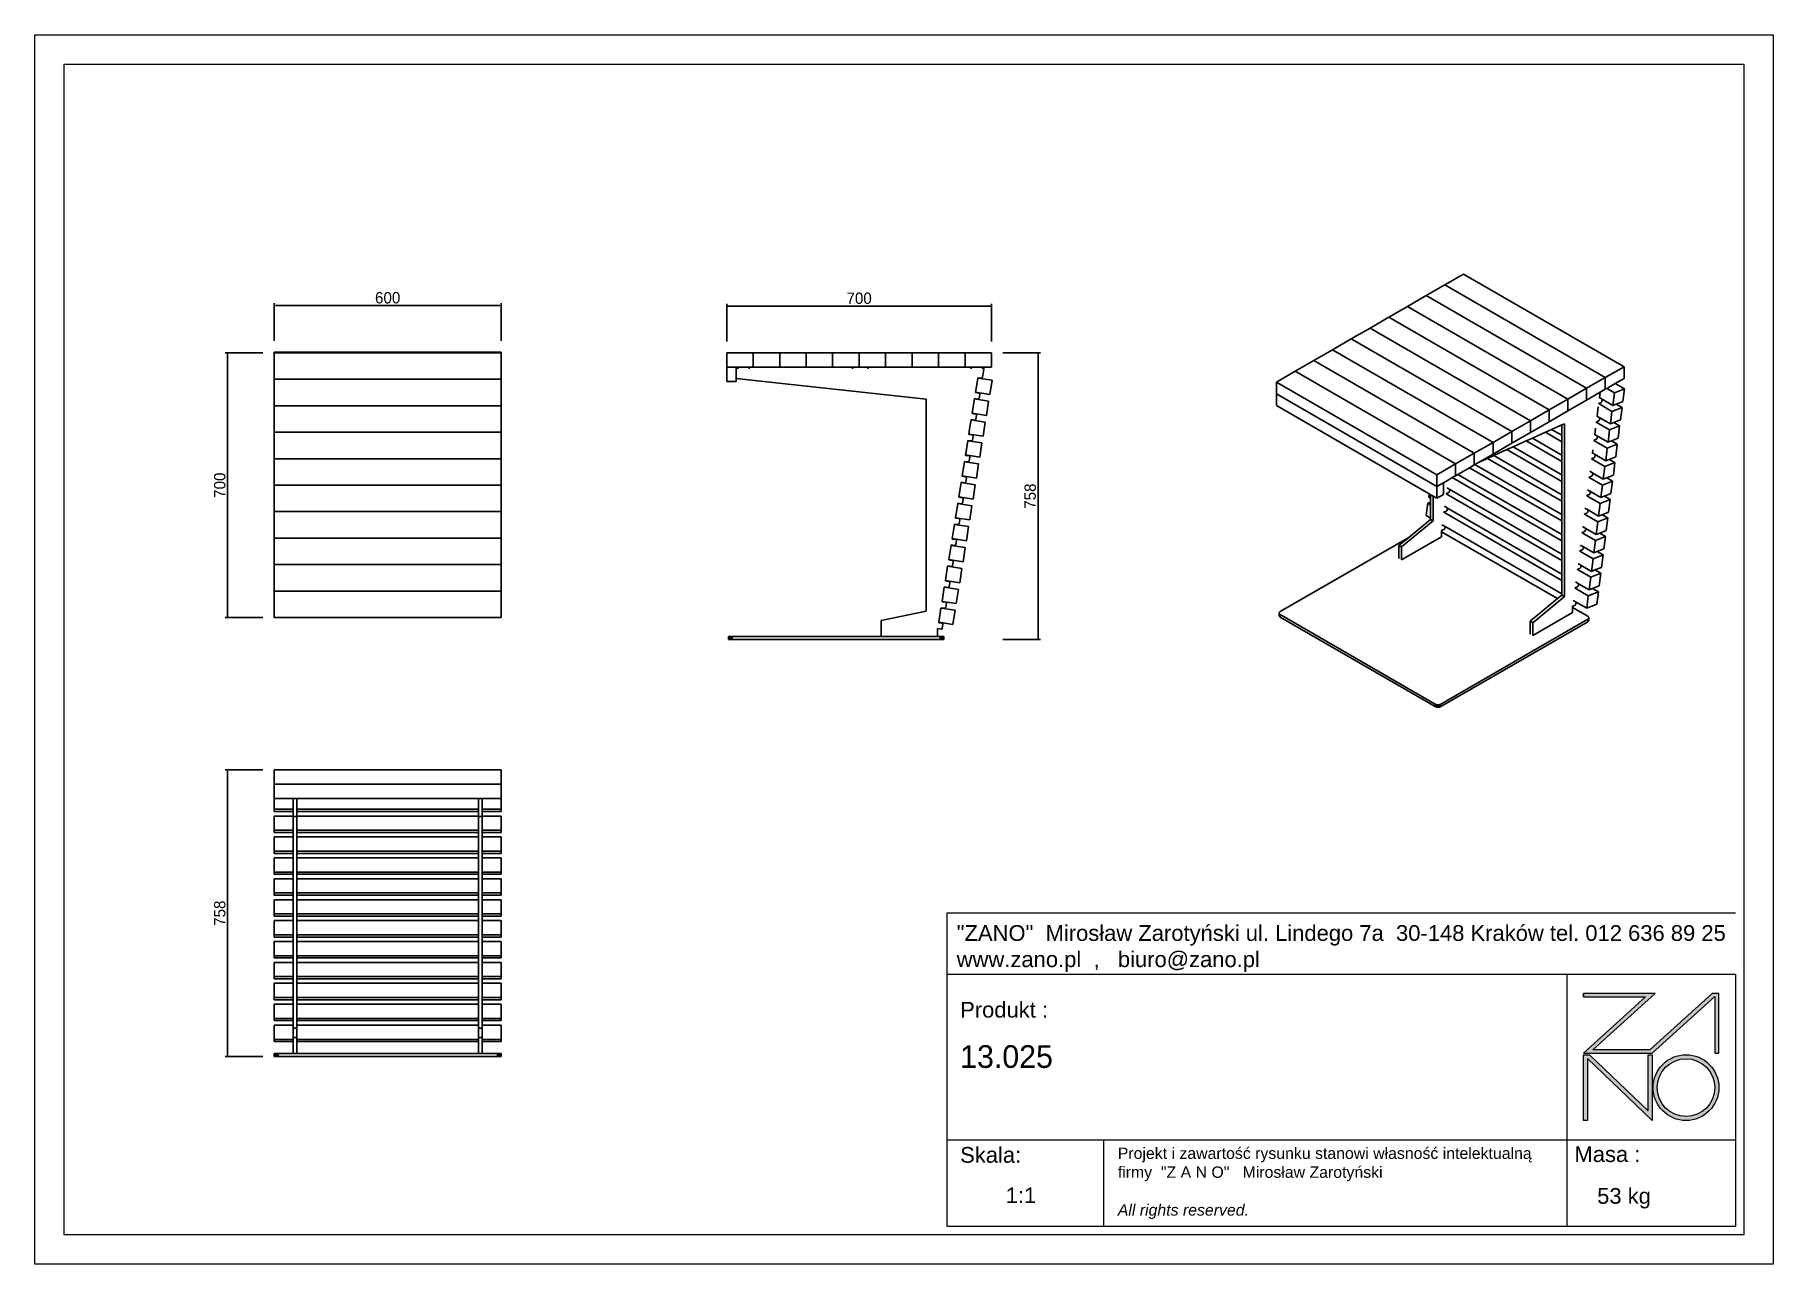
# Model space of a CAD drawing. Header units: millimetres. Extents: x 153 to 4750, y 92 to 3343.
import ezdxf

# ---------------------------------------------------------------- set-up
doc = ezdxf.new("R2010")
doc.units = ezdxf.units.MM
doc.header["$PDSIZE"] = -1
doc.layers.add('tabelka', color=155, linetype='Continuous')
doc.styles.get("Standard").update_dxf_attribs({"font": 'Gothic.ttf'})
doc.dimstyles.new('ISO-25', dxfattribs={"dimtxt": 2.5, "dimasz": 2.5, "dimexe": 1.25, "dimexo": 0.625, "dimtad": 1, "dimtxsty": 'Standard', "dimcen": 2.5, "dimadec": 0, "dimazin": 0, "dimtfac": 1, "dimtmove": 0, "dimatfit": 3, "dimfxl": 1, "dimarcsym": 0})

msp = doc.modelspace()

# ---------------------------------------------------------------- blocks, each defined once
blk = doc.blocks.new('zano')
at = {"layer": 'Defpoints', "lineweight": 5}
for points in [[(6270.2, 3716.2), (6270.2, 3707.4), (6434.8, 3707.4), (6270.2, 3558.4), (6452.4, 3558.4), (6617.9, 3708.2), (6617.9, 3558.4), (6628.6, 3558.4), (6628.6, 3716.2), (6610.7, 3716.2), (6446.1, 3567.2), (6295.4, 3567.2), (6459.9, 3716.2), (6270.2, 3716.2), (6270.2, 3707.4)], [(6270.2, 3554.4), (6286.2, 3554.4), (6441.7, 3405.6), (6441.7, 3554.4), (6452.4, 3554.4), (6452.4, 3380.5), (6281, 3544.6), (6281, 3380.5), (6270.2, 3380.5)]]:
    blk.add_hatch(color=251, dxfattribs=at).paths.add_polyline_path(points)
h = blk.add_hatch(color=251, dxfattribs=at)
h.paths.add_polyline_path([(6454.7, 3467.4, 1), (6628.6, 3467.4, 1)])
h.paths.add_polyline_path([(6617.9, 3467.4, -1), (6465.4, 3467.4, -1)], flags=16)
at = {"layer": 'Defpoints', "color": 251, "lineweight": 5}
blk.add_lwpolyline([(6434.8, 3707.4), (6270.2, 3558.4), (6452.4, 3558.4), (6617.9, 3708.2), (6617.9, 3558.4), (6628.6, 3558.4), (6628.6, 3716.2), (6610.7, 3716.2), (6446.1, 3567.2), (6295.4, 3567.2), (6459.9, 3716.2), (6270.2, 3716.2), (6270.2, 3707.4), (6432.1, 3707.4)], dxfattribs=at)
for points in [[(6270.2, 3716.2), (6270.2, 3707.4), (6434.8, 3707.4), (6270.2, 3558.4), (6452.4, 3558.4), (6617.9, 3708.2), (6617.9, 3558.4), (6628.6, 3558.4), (6628.6, 3716.2), (6610.7, 3716.2), (6446.1, 3567.2), (6295.4, 3567.2), (6459.9, 3716.2), (6270.2, 3716.2), (6270.2, 3707.4)], [(6270.2, 3554.4), (6286.2, 3554.4), (6441.7, 3405.6), (6441.7, 3554.4), (6452.4, 3554.4), (6452.4, 3380.5), (6281, 3544.6), (6281, 3380.5), (6270.2, 3380.5)]]:
    blk.add_lwpolyline(points, close=True, dxfattribs=at)
for radius in [87, 76.3]:
    blk.add_circle((6541.7, 3467.4), radius, dxfattribs=at)
blk = doc.blocks.new('TABELA')
at = {"layer": 'tabelka', "lineweight": 5}
for p, q in [((4587.4, 3929.4), (6672.4, 3929.4)), ((4587.4, 3767.6), (4587.4, 3929.4)), ((4587.4, 3929.4), (6672.4, 3929.4)), ((6226.5, 3767.6), (6226.5, 3329)), ((4587.4, 3329), (6672.4, 3329)), ((5001.6, 3329), (5001.6, 3100.4)), ((6226.5, 3329), (6226.5, 3100.4))]:
    blk.add_line(p, q, dxfattribs=at)
blk.add_lwpolyline([(4587.4, 3767.6), (6672.4, 3767.6), (6672.4, 3100.4), (4587.4, 3100.4)], close=True, dxfattribs=at)
blk.add_blockref('zano', (0, 0))
at = {"layer": 'tabelka', "lineweight": 5, "attachment_point": 1}
for s, insert, char_height, width in [('{\\fArial|b0|i0|c238|p34;"ZANO"  Mirosław Zarotyński ul. Lindego 7a  30-148 Kraków tel. 012 636 89 25\\Pwww.zano.pl  ,   biuro@zano.pl}', (4613, 3896.9), 41.595, 2040.38), ('{\\fArial|b0|i0|c238|p34;Produkt : }', (4622, 3694.1), 41.595, 265.273), ('{\\fCentury Gothic|b0|i0|c238|p34;13.025}', (4622, 3579.5), 60, 849.376), ('{\\fArial|b0|i0|c238|p34;Skala: }', (4622, 3310.3), 41.595, 191.675), ('{\\fArial|b0|i0|c238|p34;Masa :}', (6246.7, 3312.2), 41.595, 200.457), ('{\\fArial|b0|i0|c238|p34;1:1}', (4742.5, 3203.5), 41.595, 42.482), ('{\\fArial|b0|i0|c238|p34;53 kg}', (6306.7, 3201.8), 41.595, 290.547)]:
    blk.add_mtext(s, dxfattribs=dict(at, insert=insert, char_height=char_height, width=width))
at = {"layer": 'tabelka', "color": 1, "lineweight": 5, "insert": (5038.9, 3308.9), "char_height": 30, "width": 1186.12, "attachment_point": 1}
blk.add_mtext('{\\fArial|b0|i0|c0|p34;Projekt i zawartość rysunku stanowi własność intelektualną firmy \\fArial|b0|i0|c238|p34; "Z A N O"   Mirosław Zarotyński\\fArial|b0|i1|c238|p34;\\P\\PAll rights reserved.}', dxfattribs=at)
blk = doc.blocks.new('*D29')
at = {"color": 0, "lineweight": -2}
for p, q in [((786, 2533.2), (786, 2632.7)), ((1383, 2626.5), (789, 2626.5)), ((1386, 2533.2), (1386, 2632.7))]:
    blk.add_line(p, q, dxfattribs=at)
at = {"color": 0}
for points in [[(789, 2627), (789, 2626), (786, 2626.5)], [(1383, 2626), (1383, 2627), (1386, 2626.5)]]:
    blk.add_solid(points, dxfattribs=at)
at = {"layer": 'Defpoints', "color": 0}
for p in [(786, 2626.5), (786, 2503.2), (1386, 2503.2)]:
    blk.add_point(p, dxfattribs=at)
at = {"color": 0, "insert": (1086, 2647.2), "char_height": 30, "attachment_point": 5}
blk.add_mtext('600', dxfattribs=at)
blk = doc.blocks.new('*D30')
at = {"color": 0, "lineweight": -2}
for p, q in [((756, 2501.8), (656.5, 2501.8)), ((662.7, 2498.8), (662.7, 1804.6)), ((756, 1801.6), (656.5, 1801.6))]:
    blk.add_line(p, q, dxfattribs=at)
at = {"color": 0}
for points in [[(663.2, 2498.8), (662.2, 2498.8), (662.7, 2501.8)], [(662.2, 1804.6), (663.2, 1804.6), (662.7, 1801.6)]]:
    blk.add_solid(points, dxfattribs=at)
at = {"layer": 'Defpoints', "color": 0}
for p in [(786, 2501.8), (662.7, 1801.6), (786, 1801.6)]:
    blk.add_point(p, dxfattribs=at)
at = {"color": 0, "insert": (642, 2151.7), "char_height": 30, "attachment_point": 5, "rotation": 90}
blk.add_mtext('700', dxfattribs=at)
blk = doc.blocks.new('*D31')
at = {"color": 0, "lineweight": -2}
for p, q in [((756, 1399), (656.5, 1399)), ((662.7, 1396), (662.7, 644)), ((756, 641), (656.5, 641))]:
    blk.add_line(p, q, dxfattribs=at)
at = {"color": 0}
for points in [[(663.2, 1396), (662.2, 1396), (662.7, 1399)], [(662.2, 644), (663.2, 644), (662.7, 641)]]:
    blk.add_solid(points, dxfattribs=at)
at = {"layer": 'Defpoints', "color": 0}
for p in [(786, 1399), (662.7, 641), (786, 641)]:
    blk.add_point(p, dxfattribs=at)
at = {"color": 0, "insert": (642, 1020), "char_height": 30, "attachment_point": 5, "rotation": 90}
blk.add_mtext('758', dxfattribs=at)
blk = doc.blocks.new('*D32')
at = {"color": 0, "lineweight": -2}
for p, q in [((2712.8, 2501.8), (2812.3, 2501.8)), ((2806.1, 1746.8), (2806.1, 2498.8)), ((2712.8, 1743.8), (2812.3, 1743.8))]:
    blk.add_line(p, q, dxfattribs=at)
at = {"color": 0}
for points in [[(2806.6, 2498.8), (2805.6, 2498.8), (2806.1, 2501.8)], [(2805.6, 1746.8), (2806.6, 1746.8), (2806.1, 1743.8)]]:
    blk.add_solid(points, dxfattribs=at)
at = {"layer": 'Defpoints', "color": 0}
for p in [(2682.8, 2501.8), (2806.1, 2501.8), (2682.8, 1743.8)]:
    blk.add_point(p, dxfattribs=at)
at = {"color": 0, "insert": (2785.3, 2122.8), "char_height": 30, "attachment_point": 5, "rotation": 90}
blk.add_mtext('758', dxfattribs=at)
blk = doc.blocks.new('*D33')
at = {"color": 0, "lineweight": -2}
for p, q in [((1982.8, 2531.8), (1982.8, 2631.3)), ((2679.8, 2625.1), (1985.8, 2625.1)), ((2682.8, 2531.8), (2682.8, 2631.3))]:
    blk.add_line(p, q, dxfattribs=at)
at = {"color": 0}
for points in [[(1985.8, 2625.6), (1985.8, 2624.6), (1982.8, 2625.1)], [(2679.8, 2624.6), (2679.8, 2625.6), (2682.8, 2625.1)]]:
    blk.add_solid(points, dxfattribs=at)
at = {"layer": 'Defpoints', "color": 0}
for p in [(1982.8, 2625.1), (1982.8, 2501.8), (2682.8, 2501.8)]:
    blk.add_point(p, dxfattribs=at)
at = {"color": 0, "insert": (2332.8, 2645.8), "char_height": 30, "attachment_point": 5}
blk.add_mtext('700', dxfattribs=at)

# ---------------------------------------------------------------- dimensions: what is measured, and where the dimension line sits
for base, p1, p2, picture, middle in [((786, 2626.5), (1386, 2503.2), (786, 2503.2), '*D29', (1086, 2647.2)), ((1982.8, 2625.1), (2682.8, 2501.8), (1982.8, 2501.8), '*D33', (2332.8, 2645.8))]:
    dim = msp.add_linear_dim(base=base, p1=p1, p2=p2, dimstyle='ISO-25', override={"dimtxt": 30, "dimasz": 3, "dimexe": 6.25, "dimexo": 30, "dimgap": 5, "dimtih": 1, "dimtoh": 1, "dimdec": 0, "dimlfac": 1, "dimzin": 0, "dimadec": 2, "dimtdec": 1, "dimfxl": 0.5, "dimfxlon": 0, "dimtzin": 0})
    dim.commit()
    dim.dimension.update_dxf_attribs({"geometry": picture, "text_midpoint": middle})
for base, p1, p2, angle, picture, middle in [((662.7, 1801.6), (786, 2501.8), (786, 1801.6), 90, '*D30', (642, 2151.7)), ((2806.1, 2501.8), (2682.8, 1743.8), (2682.8, 2501.8), 270, '*D32', (2785.3, 2122.8)), ((662.7, 641), (786, 1399), (786, 641), 90, '*D31', (642, 1020))]:
    dim = msp.add_linear_dim(base=base, p1=p1, p2=p2, angle=angle, dimstyle='ISO-25', override={"dimtxt": 30, "dimasz": 3, "dimexe": 6.25, "dimexo": 30, "dimgap": 5, "dimtad": 1, "dimtih": 0, "dimtoh": 1, "dimdec": 0, "dimlfac": 1, "dimzin": 0, "dimtxsty": 'Standard', "dimadec": 2, "dimtdec": 1, "dimfxl": 0.5, "dimfxlon": 0, "dimtzin": 0})
    dim.commit()
    dim.dimension.update_dxf_attribs({"geometry": picture, "text_midpoint": middle})

# ---------------------------------------------------------------- linework, layer by layer
for p, q in [((3881.9, 2681.4), (3832.4, 2652.9)), ((3931.4, 2710), (3881.9, 2681.4)), ((3881.9, 2681.4), (4306.2, 2436.5)), ((3931.4, 2710), (4355.7, 2465.1)), ((3782.9, 2624.3), (3733.4, 2595.7)), ((3832.4, 2652.9), (3782.9, 2624.3)), ((3782.9, 2624.3), (4207.2, 2379.3)), ((3832.4, 2652.9), (4256.7, 2407.9)), ((3733.4, 2595.7), (3683.9, 2567.1)), ((3733.4, 2595.7), (4157.7, 2350.8)), ((3634.4, 2538.6), (3584.9, 2510)), ((3683.9, 2567.1), (3634.4, 2538.6)), ((3634.4, 2538.6), (4058.7, 2293.6)), ((3683.9, 2567.1), (4108.2, 2322.2)), ((786, 2503.2), (1386, 2503.2)), ((786, 2503.2), (786, 2501.8)), ((786, 2501.8), (1386, 2501.8)), ((786, 2501.8), (786, 2431.8)), ((1386, 2503.2), (1386, 2501.8)), ((1386, 2501.8), (1386, 2431.8)), ((2052.8, 2501.8), (1982.8, 2501.8)), ((1982.8, 2463.8), (1982.8, 2501.8)), ((2052.8, 2463.8), (2052.8, 2501.8)), ((2122.8, 2501.8), (2052.8, 2501.8)), ((2192.8, 2501.8), (2122.8, 2501.8)), ((2122.8, 2463.8), (2122.8, 2501.8)), ((2262.8, 2501.8), (2192.8, 2501.8)), ((2192.8, 2463.8), (2192.8, 2501.8)), ((2262.8, 2463.8), (2262.8, 2501.8)), ((2332.8, 2501.8), (2262.8, 2501.8)), ((2332.8, 2463.8), (2332.8, 2501.8)), ((2402.8, 2501.8), (2332.8, 2501.8)), ((2472.8, 2501.8), (2402.8, 2501.8)), ((2402.8, 2463.8), (2402.8, 2501.8)), ((2472.8, 2463.8), (2472.8, 2501.8)), ((2542.8, 2501.8), (2472.8, 2501.8)), ((2612.8, 2501.8), (2542.8, 2501.8)), ((2542.8, 2463.8), (2542.8, 2501.8)), ((2612.8, 2463.8), (2612.8, 2501.8)), ((2682.8, 2501.8), (2612.8, 2501.8)), ((2682.8, 2463.8), (2682.8, 2501.8)), ((3584.9, 2510), (3535.4, 2481.4)), ((3584.9, 2510), (4009.2, 2265)), ((1982.6, 2425.8), (1982.8, 2463.8)), ((2007.8, 2463.6), (1982.8, 2463.8)), ((2007.8, 2463.8), (1982.8, 2463.8)), ((2007.6, 2425.6), (2007.8, 2459.8)), ((2007.8, 2463.6), (2007.8, 2463.8)), ((2046.6, 2463.8), (2007.8, 2463.8)), ((2007.8, 2459.8), (2007.8, 2463.6)), ((2007.8, 2433.8), (2007.8, 2459.8)), ((2011.8, 2463.8), (2011.8, 2459.8)), ((2042, 2459.8), (2042, 2463.8)), ((2046.6, 2463.8), (2052.8, 2463.8)), ((2122.8, 2463.8), (2052.8, 2463.8)), ((2192.8, 2463.8), (2122.8, 2463.8)), ((2262.8, 2463.8), (2192.8, 2463.8)), ((2332.8, 2463.8), (2262.8, 2463.8)), ((2315.5, 2463.8), (2315.5, 2459.8)), ((2332.8, 2463.8), (2402.8, 2463.8)), ((2355.5, 2459.8), (2355.5, 2463.8)), ((2472.8, 2463.8), (2402.8, 2463.8)), ((2542.8, 2463.8), (2472.8, 2463.8)), ((2612.8, 2463.8), (2542.8, 2463.8)), ((2612.8, 2463.8), (2663.2, 2463.8)), ((2629, 2463.8), (2629, 2459.8)), ((2658.9, 2437.1), (2658.8, 2436.7)), ((2663.2, 2463.8), (2658.9, 2437.1)), ((2659.2, 2459.8), (2659.2, 2463.8)), ((2682.8, 2463.8), (2663.2, 2463.8)), ((3485.9, 2452.8), (3436.4, 2424.3)), ((3535.4, 2481.4), (3485.9, 2452.8)), ((3485.9, 2452.8), (3910.2, 2207.9)), ((3535.4, 2481.4), (3959.7, 2236.5)), ((4355.7, 2465.1), (4306.2, 2436.5)), ((4355.7, 2434), (4355.7, 2465.1)), ((786, 2431.8), (1386, 2431.8)), ((786, 2431.8), (786, 2361.8)), ((1386, 2431.8), (1386, 2361.8)), ((2007.6, 2425.6), (1982.6, 2425.8)), ((2509.7, 2378.8), (2007.8, 2433.8)), ((2646.6, 2434.9), (2640.5, 2396.5)), ((2640.5, 2396.5), (2649.2, 2395.1)), ((2640.8, 2397.5), (2646.6, 2434.9)), ((2678.4, 2391.7), (2640.8, 2397.5)), ((2646.8, 2436), (2646.6, 2435)), ((2684.2, 2429.2), (2646.6, 2435)), ((2646.6, 2434.9), (2646.6, 2435)), ((2655.5, 2434.6), (2646.8, 2436)), ((2649.2, 2395.1), (2649.7, 2395)), ((2649.7, 2395), (2650.1, 2394.8)), ((2650.1, 2394.8), (2650.5, 2394.6)), ((2651.7, 2391.7), (2650.1, 2381.8)), ((2650.5, 2394.6), (2650.8, 2394.3)), ((2650.8, 2394.3), (2651.2, 2393.9)), ((2651.2, 2393.9), (2651.4, 2393.5)), ((2651.4, 2393.5), (2651.6, 2393.1)), ((2651.6, 2393.1), (2651.7, 2392.6)), ((2651.7, 2392.6), (2651.7, 2392.2)), ((2651.7, 2392.2), (2651.7, 2391.7)), ((2656, 2434.6), (2655.5, 2434.6)), ((2656.4, 2434.6), (2656, 2434.6)), ((2656.9, 2434.7), (2656.4, 2434.6)), ((2657.3, 2434.9), (2656.9, 2434.7)), ((2657.7, 2435.2), (2657.3, 2434.9)), ((2658.1, 2435.5), (2657.7, 2435.2)), ((2658.4, 2435.8), (2658.1, 2435.5)), ((2658.6, 2436.2), (2658.4, 2435.8)), ((2658.8, 2436.7), (2658.6, 2436.2)), ((2678.4, 2391.7), (2684.2, 2429.2)), ((3436.3, 2362.1), (3436.4, 2393.2)), ((3436.4, 2393.2), (3436.4, 2424.3)), ((3436.4, 2424.3), (3860.7, 2179.3)), ((3436.4, 2393.2), (3860.7, 2148.3)), ((4256.7, 2407.9), (4207.2, 2379.3)), ((4306.2, 2436.5), (4256.7, 2407.9)), ((4256.7, 2376.9), (4256.7, 2407.9)), ((4292.6, 2397.6), (4256.7, 2376.9)), ((4292.6, 2397.6), (4290.7, 2383.1)), ((4306.2, 2405.5), (4292.6, 2397.6)), ((4306.2, 2405.5), (4306.2, 2436.5)), ((4309.8, 2407.6), (4306.2, 2405.5)), ((4332.2, 2420.5), (4309.8, 2407.6)), ((4309.8, 2407.6), (4330.1, 2395.8)), ((4326, 2362.8), (4330.1, 2395.8)), ((4356.7, 2406.4), (4330.1, 2395.8)), ((4355.7, 2434), (4332.2, 2420.5)), ((4332.2, 2420.5), (4356.7, 2406.4)), ((4352.5, 2373.4), (4356.7, 2406.4)), ((786, 2361.8), (1386, 2361.8)), ((786, 2361.8), (786, 2291.8)), ((1386, 2361.8), (1386, 2291.8)), ((2509.7, 1818.8), (2509.7, 2378.8)), ((2636.3, 2370.4), (2631.7, 2341.2)), ((2632, 2342.2), (2636.3, 2370.4)), ((2636.3, 2370.4), (2637.8, 2379.7)), ((2638, 2380.7), (2637.8, 2379.7)), ((2675.3, 2373.9), (2637.8, 2379.7)), ((2637.8, 2379.7), (2637.8, 2379.7)), ((2646.7, 2379.3), (2638, 2380.7)), ((2647.1, 2379.3), (2646.7, 2379.3)), ((2647.6, 2379.3), (2647.1, 2379.3)), ((2648.1, 2379.4), (2647.6, 2379.3)), ((2648.5, 2379.6), (2648.1, 2379.4)), ((2648.9, 2379.9), (2648.5, 2379.6)), ((2649.3, 2380.2), (2648.9, 2379.9)), ((2649.6, 2380.5), (2649.3, 2380.2)), ((2649.8, 2380.9), (2649.6, 2380.5)), ((2650, 2381.4), (2649.8, 2380.9)), ((2650.1, 2381.8), (2650, 2381.4)), ((2669.5, 2336.4), (2675.3, 2373.9)), ((3436.3, 2362.1), (3840.2, 2128.9)), ((4157.7, 2350.8), (4108.2, 2322.2)), ((4207.2, 2379.3), (4157.7, 2350.8)), ((4157.7, 2319.7), (4157.7, 2350.8)), ((4207.2, 2348.3), (4157.7, 2319.7)), ((4207.2, 2348.3), (4207.2, 2379.3)), ((4256.7, 2376.9), (4207.2, 2348.3)), ((4287.6, 2359.1), (4284.5, 2334.4)), ((4288.8, 2368.2), (4288.7, 2367.4)), ((4288.7, 2367.4), (4288.7, 2367.4)), ((4288.7, 2367.4), (4323.8, 2347)), ((4294.9, 2370.7), (4288.8, 2368.2)), ((4290.7, 2383.1), (4290.6, 2382.2)), ((4290.6, 2382.2), (4291.7, 2382.6)), ((4290.7, 2383.1), (4291.7, 2382.6)), ((4291.7, 2382.6), (4298, 2378.9)), ((4295.3, 2370.8), (4294.9, 2370.7)), ((4295.6, 2371), (4295.3, 2370.8)), ((4295.9, 2371.3), (4295.6, 2371)), ((4296.2, 2371.6), (4295.9, 2371.3)), ((4296.5, 2372), (4296.2, 2371.6)), ((4296.8, 2372.4), (4296.5, 2372)), ((4297, 2372.8), (4296.8, 2372.4)), ((4297.2, 2373.2), (4297, 2372.8)), ((4297.3, 2373.7), (4297.2, 2373.2)), ((4297.4, 2374.1), (4297.3, 2373.7)), ((4298, 2378.9), (4297.4, 2374.1)), ((4298, 2378.9), (4326, 2362.8)), ((4319.7, 2314), (4323.8, 2347)), ((4350.4, 2357.6), (4323.8, 2347)), ((4335.1, 2366.4), (4326, 2362.8)), ((4352.5, 2373.4), (4335.1, 2366.4)), ((4335.1, 2366.4), (4350.4, 2357.6)), ((4346.3, 2324.6), (4350.4, 2357.6)), ((2626, 2305.8), (2622.9, 2285.9)), ((2623.1, 2286.9), (2626, 2305.8)), ((2626, 2305.8), (2628.9, 2324.4)), ((2629, 2324.4), (2628.9, 2324.4)), ((2629.2, 2325.4), (2629, 2324.4)), ((2666.5, 2318.6), (2629, 2324.4)), ((2637.9, 2324), (2629.2, 2325.4)), ((2631.7, 2341.2), (2640.4, 2339.8)), ((2669.5, 2336.4), (2632, 2342.2)), ((2638.3, 2324), (2637.9, 2324)), ((2638.8, 2324), (2638.3, 2324)), ((2639.3, 2324.1), (2638.8, 2324)), ((2639.7, 2324.3), (2639.3, 2324.1)), ((2640.1, 2324.6), (2639.7, 2324.3)), ((2640.4, 2324.9), (2640.1, 2324.6)), ((2640.4, 2339.8), (2640.8, 2339.7)), ((2640.8, 2325.2), (2640.4, 2324.9)), ((2640.8, 2339.7), (2641.3, 2339.5)), ((2641, 2325.6), (2640.8, 2325.2)), ((2641.2, 2326.1), (2641, 2325.6)), ((2641.3, 2326.5), (2641.2, 2326.1)), ((2641.3, 2339.5), (2641.7, 2339.3)), ((2642.9, 2336.4), (2641.3, 2326.5)), ((2641.7, 2339.3), (2642, 2339)), ((2642, 2339), (2642.3, 2338.6)), ((2642.3, 2338.6), (2642.6, 2338.2)), ((2642.6, 2338.2), (2642.8, 2337.8)), ((2642.8, 2337.8), (2642.9, 2337.3)), ((2642.9, 2337.3), (2642.9, 2336.9)), ((2642.9, 2336.9), (2642.9, 2336.4)), ((2660.7, 2281.1), (2666.5, 2318.6)), ((4108.2, 2322.2), (4058.7, 2293.6)), ((4108.2, 2291.2), (4108.2, 2322.2)), ((4157.7, 2319.7), (4108.2, 2291.2)), ((4164.2, 2299), (4147.7, 2291.6)), ((4191, 2311.1), (4164.2, 2299)), ((4164.2, 2299), (4191, 2283.6)), ((4198.1, 2314.3), (4191, 2311.1)), ((4191, 2283.6), (4191, 2311.1)), ((4198.1, 1857.1), (4198.1, 2314.3)), ((4280.4, 2302.2), (4278.2, 2285.6)), ((4282.4, 2318.6), (4317.6, 2298.3)), ((4282.6, 2319.5), (4282.5, 2318.6)), ((4288.7, 2321.9), (4282.6, 2319.5)), ((4284.5, 2334.4), (4284.3, 2333.4)), ((4284.3, 2333.4), (4285.4, 2333.8)), ((4284.5, 2334.4), (4285.4, 2333.8)), ((4285.4, 2333.8), (4291.8, 2330.2)), ((4289, 2322.1), (4288.7, 2321.9)), ((4289.4, 2322.3), (4289, 2322.1)), ((4289.7, 2322.6), (4289.4, 2322.3)), ((4290, 2322.9), (4289.7, 2322.6)), ((4290.3, 2323.2), (4290, 2322.9)), ((4290.5, 2323.6), (4290.3, 2323.2)), ((4290.8, 2324.1), (4290.5, 2323.6)), ((4290.9, 2324.5), (4290.8, 2324.1)), ((4291.1, 2324.9), (4290.9, 2324.5)), ((4291.8, 2330.2), (4291.1, 2325.3)), ((4291.1, 2325.3), (4291.1, 2324.9)), ((4291.8, 2330.2), (4319.7, 2314)), ((4344.1, 2308.9), (4317.6, 2298.3)), ((4328.9, 2317.7), (4319.7, 2314)), ((4346.3, 2324.6), (4328.9, 2317.7)), ((4328.9, 2317.7), (4344.1, 2308.9)), ((4340, 2275.8), (4344.1, 2308.9)), ((786, 2291.8), (786, 2221.8)), ((786, 2291.8), (1386, 2291.8)), ((1386, 2291.8), (1386, 2221.8)), ((2615.7, 2241.2), (2620.1, 2269.1)), ((2620.2, 2269.1), (2620.1, 2269.1)), ((2620.3, 2270.1), (2620.2, 2269.1)), ((2657.6, 2263.3), (2620.2, 2269.1)), ((2629, 2268.7), (2620.3, 2270.1)), ((2622.9, 2285.9), (2631.6, 2284.5)), ((2660.7, 2281.1), (2623.1, 2286.9)), ((2629.5, 2268.7), (2629, 2268.7)), ((2630, 2268.7), (2629.5, 2268.7)), ((2630.4, 2268.8), (2630, 2268.7)), ((2630.9, 2269), (2630.4, 2268.8)), ((2631.3, 2269.3), (2630.9, 2269)), ((2631.6, 2269.6), (2631.3, 2269.3)), ((2631.6, 2284.5), (2632, 2284.4)), ((2631.9, 2269.9), (2631.6, 2269.6)), ((2632.2, 2270.3), (2631.9, 2269.9)), ((2632, 2284.4), (2632.5, 2284.2)), ((2632.4, 2270.8), (2632.2, 2270.3)), ((2632.5, 2271.2), (2632.4, 2270.8)), ((2632.5, 2284.2), (2632.9, 2284)), ((2634, 2281.1), (2632.5, 2271.2)), ((2632.9, 2284), (2633.2, 2283.7)), ((2633.2, 2283.7), (2633.5, 2283.3)), ((2633.5, 2283.3), (2633.8, 2282.9)), ((2633.8, 2282.9), (2633.9, 2282.5)), ((2633.9, 2282.5), (2634, 2282)), ((2634.1, 2281.6), (2634, 2281.1)), ((2634, 2282), (2634.1, 2281.6)), ((2651.8, 2225.8), (2657.6, 2263.3)), ((4009.2, 2265), (3959.7, 2236.5)), ((4058.7, 2293.6), (4009.2, 2265)), ((4009.2, 2234), (4009.2, 2265)), ((4058.7, 2262.6), (4009.2, 2234)), ((4062.3, 2253.1), (4045.8, 2245.7)), ((4058.7, 2262.6), (4058.7, 2293.6)), ((4108.2, 2291.2), (4058.7, 2262.6)), ((4096.8, 2268.6), (4062.3, 2253.1)), ((4062.3, 2253.1), (4191, 2178.8)), ((4113.3, 2276.1), (4096.8, 2268.6)), ((4096.8, 2268.6), (4191, 2214.2)), ((4147.7, 2291.6), (4113.3, 2276.1)), ((4113.3, 2276.1), (4191, 2231.2)), ((4147.7, 2291.6), (4191, 2266.6)), ((4191, 2266.6), (4191, 2283.6)), ((4191, 2231.2), (4191, 2266.6)), ((4276.1, 2269.8), (4311.3, 2249.5)), ((4276.3, 2270.7), (4276.2, 2269.9)), ((4282.5, 2273.1), (4276.3, 2270.7)), ((4278.2, 2285.6), (4278.1, 2284.7)), ((4278.1, 2284.7), (4279.1, 2285.1)), ((4278.2, 2285.6), (4279.1, 2285.1)), ((4279.1, 2285.1), (4285.5, 2281.4)), ((4282.8, 2273.3), (4282.5, 2273.1)), ((4283.1, 2273.5), (4282.8, 2273.3)), ((4283.5, 2273.8), (4283.1, 2273.5)), ((4283.8, 2274.1), (4283.5, 2273.8)), ((4284.1, 2274.5), (4283.8, 2274.1)), ((4284.3, 2274.9), (4284.1, 2274.5)), ((4284.5, 2275.3), (4284.3, 2274.9)), ((4284.7, 2275.7), (4284.5, 2275.3)), ((4284.8, 2276.2), (4284.7, 2275.7)), ((4284.9, 2276.6), (4284.8, 2276.2)), ((4285.5, 2281.4), (4284.9, 2276.6)), ((4285.5, 2281.4), (4313.5, 2265.2)), ((4337.9, 2260.1), (4311.3, 2249.5)), ((4313.5, 2265.2), (4317.6, 2298.3)), ((4322.6, 2268.9), (4313.5, 2265.2)), ((4340, 2275.8), (4322.6, 2268.9)), ((4322.6, 2268.9), (4337.9, 2260.1)), ((4333.7, 2227.1), (4337.9, 2260.1)), ((786, 2221.8), (1386, 2221.8)), ((786, 2221.8), (786, 2151.8)), ((1386, 2221.8), (1386, 2151.8)), ((2605.4, 2176.3), (2611.2, 2213.8)), ((2611.4, 2213.8), (2611.2, 2213.8)), ((2611.5, 2214.8), (2611.4, 2213.8)), ((2648.8, 2208), (2611.4, 2213.8)), ((2620.2, 2213.4), (2611.5, 2214.8)), ((2615.7, 2241.2), (2614.1, 2230.6)), ((2614.1, 2230.6), (2622.7, 2229.2)), ((2614.3, 2231.6), (2615.7, 2241.2)), ((2651.8, 2225.8), (2614.3, 2231.6)), ((2620.7, 2213.4), (2620.2, 2213.4)), ((2621.2, 2213.4), (2620.7, 2213.4)), ((2621.6, 2213.5), (2621.2, 2213.4)), ((2622.1, 2213.7), (2621.6, 2213.5)), ((2622.5, 2214), (2622.1, 2213.7)), ((2622.8, 2214.3), (2622.5, 2214)), ((2622.7, 2229.2), (2623.2, 2229.1)), ((2623.1, 2214.6), (2622.8, 2214.3)), ((2623.4, 2215), (2623.1, 2214.6)), ((2623.2, 2229.1), (2623.6, 2228.9)), ((2623.5, 2215.5), (2623.4, 2215)), ((2623.7, 2215.9), (2623.5, 2215.5)), ((2623.6, 2228.9), (2624, 2228.7)), ((2625.2, 2225.8), (2623.7, 2215.9)), ((2624, 2228.7), (2624.4, 2228.4)), ((2624.4, 2228.4), (2624.7, 2228)), ((2624.7, 2228), (2624.9, 2227.6)), ((2624.9, 2227.6), (2625.1, 2227.2)), ((2625.1, 2227.2), (2625.2, 2226.7)), ((2625.2, 2226.7), (2625.3, 2226.3)), ((2625.3, 2226.3), (2625.2, 2225.8)), ((2642.9, 2170.5), (2648.8, 2208)), ((3910.2, 2207.9), (3860.7, 2179.3)), ((3959.7, 2236.5), (3910.2, 2207.9)), ((3910.2, 2176.9), (3910.2, 2207.9)), ((3959.7, 2205.4), (3959.7, 2236.5)), ((3970.6, 2211.7), (3961.5, 2206.5)), ((4009.2, 2234), (3970.6, 2211.7)), ((3994.9, 2222.7), (3970.6, 2211.7)), ((4011.4, 2230.1), (3994.9, 2222.7)), ((3994.9, 2222.7), (4191, 2109.4)), ((4045.8, 2245.7), (4011.4, 2230.1)), ((4011.4, 2230.1), (4191, 2126.4)), ((4045.8, 2245.7), (4191, 2161.8)), ((4191, 2214.2), (4191, 2231.2)), ((4191, 2178.8), (4191, 2214.2)), ((4269.9, 2221.1), (4305, 2200.8)), ((4270.1, 2222), (4270, 2221.1)), ((4276.2, 2224.4), (4270.1, 2222)), ((4272, 2236.8), (4271.9, 2235.9)), ((4271.9, 2235.9), (4272.9, 2236.3)), ((4273.1, 2245.3), (4272, 2236.8)), ((4272, 2236.8), (4272.9, 2236.3)), ((4272.9, 2236.3), (4279.3, 2232.6)), ((4276.6, 2224.6), (4276.2, 2224.4)), ((4276.9, 2224.8), (4276.6, 2224.6)), ((4277.2, 2225.1), (4276.9, 2224.8)), ((4277.5, 2225.4), (4277.2, 2225.1)), ((4277.8, 2225.7), (4277.5, 2225.4)), ((4278.1, 2226.1), (4277.8, 2225.7)), ((4278.3, 2226.6), (4278.1, 2226.1)), ((4278.5, 2227), (4278.3, 2226.6)), ((4278.6, 2227.4), (4278.5, 2227)), ((4278.7, 2227.8), (4278.6, 2227.4)), ((4279.3, 2232.6), (4278.7, 2227.8)), ((4279.3, 2232.6), (4307.2, 2216.5)), ((4331.6, 2211.3), (4305, 2200.8)), ((4307.2, 2216.5), (4311.3, 2249.5)), ((4316.4, 2220.1), (4307.2, 2216.5)), ((4333.7, 2227.1), (4316.4, 2220.1)), ((4316.4, 2220.1), (4331.6, 2211.3)), ((4327.5, 2178.3), (4331.6, 2211.3)), ((2605.4, 2176.3), (2605.2, 2175.3)), ((2605.2, 2175.3), (2613.9, 2173.9)), ((2642.9, 2170.5), (2605.4, 2176.3)), ((2613.9, 2173.9), (2614.4, 2173.8)), ((2614.4, 2173.8), (2614.8, 2173.6)), ((2614.8, 2173.6), (2615.2, 2173.4)), ((2616.4, 2170.5), (2614.8, 2160.6)), ((2615.2, 2173.4), (2615.6, 2173.1)), ((2615.6, 2173.1), (2615.9, 2172.7)), ((2615.9, 2172.7), (2616.1, 2172.3)), ((2616.1, 2172.3), (2616.3, 2171.9)), ((2616.3, 2171.9), (2616.4, 2171.4)), ((2616.4, 2171.4), (2616.5, 2171)), ((2616.5, 2171), (2616.4, 2170.5)), ((3860.7, 2148.3), (3860.7, 2179.3)), ((3890.2, 2165.3), (3878.3, 2158.4)), ((3901.5, 2171.8), (3890.2, 2165.3)), ((3910.2, 2176.9), (3901.5, 2171.8)), ((3901.5, 2171.8), (4191, 2004.7)), ((3916.2, 2180.3), (3910.2, 2176.9)), ((3946.9, 2198), (3916.2, 2180.3)), ((3916.2, 2180.3), (4191, 2021.6)), ((3959.7, 2205.4), (3946.9, 2198)), ((3946.9, 2198), (4191, 2057.1)), ((3961.5, 2206.5), (3959.7, 2205.4)), ((3961.5, 2206.5), (4191, 2074)), ((4191, 2161.8), (4191, 2178.8)), ((4191, 2126.4), (4191, 2161.8)), ((4263.6, 2172.3), (4298.8, 2152)), ((4263.9, 2173.2), (4263.7, 2172.4)), ((4270, 2175.6), (4263.9, 2173.2)), ((4265.8, 2188), (4265.6, 2187.2)), ((4265.6, 2187.2), (4266.6, 2187.5)), ((4265.8, 2188), (4266.6, 2187.5)), ((4266.6, 2187.5), (4273, 2183.8)), ((4270.3, 2175.8), (4270, 2175.6)), ((4270.7, 2176), (4270.3, 2175.8)), ((4271, 2176.3), (4270.7, 2176)), ((4271.3, 2176.6), (4271, 2176.3)), ((4271.6, 2177), (4271.3, 2176.6)), ((4271.8, 2177.4), (4271.6, 2177)), ((4272.1, 2177.8), (4271.8, 2177.4)), ((4272.2, 2178.2), (4272.1, 2177.8)), ((4272.4, 2178.7), (4272.2, 2178.2)), ((4273, 2183.8), (4272.4, 2179.1)), ((4272.4, 2179.1), (4272.4, 2178.7)), ((4273, 2183.8), (4300.9, 2167.7)), ((4325.3, 2162.6), (4298.8, 2152)), ((4300.9, 2167.7), (4305, 2200.8)), ((4310.1, 2171.4), (4300.9, 2167.7)), ((4327.5, 2178.3), (4310.1, 2171.4)), ((4310.1, 2171.4), (4325.3, 2162.6)), ((4321.2, 2129.5), (4325.3, 2162.6)), ((786, 2151.8), (786, 2081.8)), ((786, 2151.8), (1386, 2151.8)), ((1386, 2151.8), (1386, 2081.8)), ((2596.6, 2121), (2596.4, 2120)), ((2596.4, 2120), (2605.1, 2118.6)), ((2596.5, 2121), (2602.4, 2158.6)), ((2596.6, 2121), (2596.5, 2121)), ((2634.1, 2115.2), (2596.6, 2121)), ((2602.6, 2158.5), (2602.4, 2158.6)), ((2602.7, 2159.5), (2602.6, 2158.5)), ((2639.9, 2152.7), (2602.6, 2158.5)), ((2611.4, 2158.1), (2602.7, 2159.5)), ((2605.1, 2118.6), (2605.6, 2118.5)), ((2605.6, 2118.5), (2606, 2118.3)), ((2606, 2118.3), (2606.4, 2118.1)), ((2607.6, 2115.2), (2606, 2105.3)), ((2606.4, 2118.1), (2606.8, 2117.8)), ((2606.8, 2117.8), (2607.1, 2117.4)), ((2607.1, 2117.4), (2607.3, 2117)), ((2607.3, 2117), (2607.5, 2116.6)), ((2607.5, 2116.6), (2607.6, 2116.1)), ((2607.6, 2116.1), (2607.6, 2115.7)), ((2607.6, 2115.7), (2607.6, 2115.2)), ((2611.9, 2158.1), (2611.4, 2158.1)), ((2612.3, 2158.1), (2611.9, 2158.1)), ((2612.8, 2158.2), (2612.3, 2158.1)), ((2613.2, 2158.4), (2612.8, 2158.2)), ((2613.6, 2158.7), (2613.2, 2158.4)), ((2614, 2159), (2613.6, 2158.7)), ((2614.3, 2159.3), (2614, 2159)), ((2614.5, 2159.7), (2614.3, 2159.3)), ((2614.7, 2160.2), (2614.5, 2159.7)), ((2614.8, 2160.6), (2614.7, 2160.2)), ((2634.1, 2115.2), (2639.9, 2152.7)), ((3839.1, 2120.1), (3840.2, 2128.9)), ((3839.1, 2120.1), (3844.2, 2117.1)), ((3840.2, 2128.9), (3844.2, 2126.6)), ((3844.2, 2117.1), (3844.2, 2126.6)), ((3844.2, 2126.6), (3851.3, 2122.5)), ((3844.2, 2107.2), (3844.2, 2117.1)), ((3851.3, 2057.3), (3851.3, 2122.5)), ((3851.3, 2122.5), (3860.5, 2117.2)), ((3860.5, 2117.2), (3860.7, 2148.3)), ((3878.2, 2127.3), (3860.5, 2117.2)), ((3878.4, 2158.4), (3860.7, 2148.3)), ((3878.3, 2158.4), (3860.7, 2148.3)), ((3878.2, 2127.3), (3878.4, 2158.4)), ((3878.3, 2158.4), (3878.4, 2158.4)), ((3885.4, 2128.7), (4191, 1952.3)), ((3885.8, 2129.7), (3885.7, 2128.8)), ((3892, 2132.1), (3885.8, 2129.7)), ((3887.7, 2144.4), (3887.6, 2143.6)), ((3887.6, 2144.4), (3887.7, 2144.4)), ((3887.6, 2143.6), (3888.4, 2144)), ((3887.7, 2144.4), (3888.4, 2144)), ((3888.4, 2144), (3895, 2140.2)), ((3892.3, 2132.3), (3892, 2132.1)), ((3892.7, 2132.5), (3892.3, 2132.3)), ((3893, 2132.8), (3892.7, 2132.5)), ((3893.3, 2133.1), (3893, 2132.8)), ((3893.6, 2133.5), (3893.3, 2133.1)), ((3893.8, 2133.9), (3893.6, 2133.5)), ((3894, 2134.3), (3893.8, 2133.9)), ((3894.2, 2134.7), (3894, 2134.3)), ((3894.3, 2135.1), (3894.2, 2134.7)), ((3894.4, 2135.6), (3894.3, 2135.1)), ((3895, 2140.2), (3894.4, 2135.6)), ((3895, 2140.2), (4191, 1969.3)), ((4191, 2109.4), (4191, 2126.4)), ((4257.3, 2123.5), (4292.5, 2103.2)), ((4257.6, 2124.5), (4257.5, 2123.6)), ((4263.8, 2126.9), (4257.6, 2124.5)), ((4259.5, 2139.3), (4259.4, 2138.4)), ((4259.4, 2138.4), (4260.3, 2138.8)), ((4259.5, 2139.3), (4259.5, 2139.3)), ((4259.5, 2139.3), (4260.3, 2138.8)), ((4260.3, 2138.8), (4266.8, 2135)), ((4264.1, 2127), (4263.8, 2126.9)), ((4264.4, 2127.3), (4264.1, 2127)), ((4264.8, 2127.5), (4264.4, 2127.3)), ((4265.1, 2127.9), (4264.8, 2127.5)), ((4265.3, 2128.2), (4265.1, 2127.9)), ((4265.6, 2128.6), (4265.3, 2128.2)), ((4265.8, 2129), (4265.6, 2128.6)), ((4266, 2129.5), (4265.8, 2129)), ((4266.1, 2129.9), (4266, 2129.5)), ((4266.2, 2130.3), (4266.1, 2129.9)), ((4266.8, 2135), (4266.2, 2130.3)), ((4266.8, 2135), (4294.7, 2119)), ((4294.7, 2119), (4298.8, 2152)), ((4303.8, 2122.6), (4294.7, 2119)), ((4321.2, 2129.5), (4303.8, 2122.6)), ((4303.8, 2122.6), (4319.1, 2113.8)), ((786, 2081.8), (786, 2011.8)), ((786, 2081.8), (1386, 2081.8)), ((1386, 2081.8), (1386, 2011.8)), ((2587.7, 2065.7), (2593.5, 2103.3)), ((2593.7, 2103.2), (2593.5, 2103.3)), ((2593.9, 2104.2), (2593.7, 2103.2)), ((2631, 2097.4), (2593.7, 2103.2)), ((2602.6, 2102.8), (2593.9, 2104.2)), ((2603.1, 2102.8), (2602.6, 2102.8)), ((2603.5, 2102.8), (2603.1, 2102.8)), ((2604, 2102.9), (2603.5, 2102.8)), ((2604.4, 2103.1), (2604, 2102.9)), ((2604.8, 2103.4), (2604.4, 2103.1)), ((2605.2, 2103.7), (2604.8, 2103.4)), ((2605.5, 2104), (2605.2, 2103.7)), ((2605.7, 2104.4), (2605.5, 2104)), ((2605.9, 2104.9), (2605.7, 2104.4)), ((2606, 2105.3), (2605.9, 2104.9)), ((2625.2, 2059.9), (2631, 2097.4)), ((3832.8, 2071.3), (3836.9, 2104.3)), ((3832.8, 2071.3), (3844.2, 2064.7)), ((3844.2, 2107.2), (3836.9, 2104.3)), ((3836.9, 2104.3), (3844.2, 2100.2)), ((3844.2, 2100.2), (3844.2, 2107.2)), ((3844.2, 2064.7), (3844.2, 2100.2)), ((3879.2, 2080), (4191, 1899.9)), ((3879.4, 2080.9), (3879.3, 2080)), ((3885.8, 2083.4), (3879.4, 2080.9)), ((3881.3, 2095.7), (3881.5, 2095.6)), ((3881.5, 2095.6), (3881.4, 2094.9)), ((3881.4, 2094.9), (3882.2, 2095.2)), ((3881.5, 2095.6), (3882.2, 2095.2)), ((3882.2, 2095.2), (3888.8, 2091.4)), ((3886.1, 2083.5), (3885.8, 2083.4)), ((3886.4, 2083.7), (3886.1, 2083.5)), ((3886.7, 2084), (3886.4, 2083.7)), ((3887, 2084.3), (3886.7, 2084)), ((3887.3, 2084.7), (3887, 2084.3)), ((3887.6, 2085.1), (3887.3, 2084.7)), ((3887.8, 2085.5), (3887.6, 2085.1)), ((3888, 2086), (3887.8, 2085.5)), ((3888.1, 2086.4), (3888, 2086)), ((3888.2, 2086.8), (3888.1, 2086.4)), ((3888.8, 2091.4), (3888.2, 2086.8)), ((3888.8, 2091.4), (4191, 1916.9)), ((4191, 2074), (4191, 2109.4)), ((4191, 2057.1), (4191, 2074)), ((4251.1, 2074.8), (4286.3, 2054.5)), ((4251.4, 2075.7), (4251.3, 2074.8)), ((4257.5, 2078.1), (4251.4, 2075.7)), ((4253.3, 2090.5), (4253.2, 2089.6)), ((4253.2, 2090.5), (4253.3, 2090.5)), ((4253.2, 2089.6), (4254.1, 2090)), ((4253.3, 2090.5), (4254.1, 2090)), ((4254.1, 2090), (4260.6, 2086.3)), ((4257.9, 2078.3), (4257.5, 2078.1)), ((4258.2, 2078.5), (4257.9, 2078.3)), ((4258.5, 2078.8), (4258.2, 2078.5)), ((4258.8, 2079.1), (4258.5, 2078.8)), ((4259.1, 2079.5), (4258.8, 2079.1)), ((4259.4, 2079.9), (4259.1, 2079.5)), ((4259.6, 2080.3), (4259.4, 2079.9)), ((4259.8, 2080.7), (4259.6, 2080.3)), ((4259.9, 2081.1), (4259.8, 2080.7)), ((4260, 2081.6), (4259.9, 2081.1)), ((4260.6, 2086.3), (4260, 2081.6)), ((4260.6, 2086.3), (4288.4, 2070.2)), ((4288.4, 2070.2), (4292.5, 2103.2)), ((4297.6, 2073.8), (4288.4, 2070.2)), ((4319.1, 2113.8), (4292.5, 2103.2)), ((4315, 2080.8), (4297.6, 2073.8)), ((4297.6, 2073.8), (4312.8, 2065)), ((4315, 2080.8), (4319.1, 2113.8)), ((2578.8, 2010.4), (2584.6, 2048)), ((2584.9, 2047.9), (2584.6, 2048)), ((2585.1, 2048.9), (2584.9, 2047.9)), ((2622.2, 2042.1), (2584.9, 2047.9)), ((2593.8, 2047.5), (2585.1, 2048.9)), ((2587.8, 2065.7), (2587.6, 2064.7)), ((2587.6, 2064.7), (2596.3, 2063.3)), ((2587.8, 2065.7), (2587.7, 2065.7)), ((2625.2, 2059.9), (2587.8, 2065.7)), ((2594.2, 2047.5), (2593.8, 2047.5)), ((2594.7, 2047.5), (2594.2, 2047.5)), ((2595.2, 2047.6), (2594.7, 2047.5)), ((2595.6, 2047.8), (2595.2, 2047.6)), ((2596, 2048.1), (2595.6, 2047.8)), ((2596.4, 2048.4), (2596, 2048.1)), ((2596.3, 2063.3), (2596.7, 2063.2)), ((2596.7, 2048.7), (2596.4, 2048.4)), ((2596.7, 2063.2), (2597.2, 2063)), ((2596.9, 2049.1), (2596.7, 2048.7)), ((2597.1, 2049.5), (2596.9, 2049.1)), ((2597.2, 2050), (2597.1, 2049.5)), ((2597.2, 2063), (2597.6, 2062.8)), ((2598.8, 2059.9), (2597.2, 2050)), ((2597.6, 2062.8), (2597.9, 2062.5)), ((2597.9, 2062.5), (2598.2, 2062.1)), ((2598.2, 2062.1), (2598.5, 2061.7)), ((2598.5, 2061.7), (2598.7, 2061.3)), ((2598.7, 2061.3), (2598.8, 2060.8)), ((2598.8, 2060.8), (2598.8, 2060.4)), ((2598.8, 2060.4), (2598.8, 2059.9)), ((2616.4, 2004.6), (2622.2, 2042.1)), ((3767.3, 1988.4), (3851.3, 2057.3)), ((3786.2, 2013.8), (3844.2, 2061.4)), ((3844.2, 2061.4), (3844.2, 2064.7)), ((3851.3, 2057.3), (3844.2, 2061.4)), ((3879.3, 2034.5), (3872.8, 2032)), ((3872.8, 2032), (3872.8, 2028.8)), ((3872.8, 2028.8), (4179.5, 1851.7)), ((3872.8, 2028.8), (3872.8, 2015)), ((3875.1, 2046.9), (3875, 2046)), ((3875, 2046), (3875.9, 2046.4)), ((3875.1, 2046.9), (3875.9, 2046.4)), ((3875.9, 2046.4), (3882.4, 2042.7)), ((3879.7, 2034.7), (3879.3, 2034.5)), ((3880, 2034.9), (3879.7, 2034.7)), ((3880.3, 2035.2), (3880, 2034.9)), ((3880.6, 2035.5), (3880.3, 2035.2)), ((3880.9, 2035.9), (3880.6, 2035.5)), ((3881.2, 2036.3), (3880.9, 2035.9)), ((3881.4, 2036.7), (3881.2, 2036.3)), ((3881.5, 2037.1), (3881.4, 2036.7)), ((3881.7, 2037.5), (3881.5, 2037.1)), ((3882.4, 2042.7), (3881.7, 2038)), ((3881.7, 2038), (3881.7, 2037.5)), ((3882.4, 2042.7), (4191, 1864.5)), ((4191, 2021.6), (4191, 2057.1)), ((4244.8, 2026), (4280, 2005.7)), ((4245.2, 2027), (4245, 2026.1)), ((4251.3, 2029.4), (4245.2, 2027)), ((4247, 2041.7), (4246.9, 2040.9)), ((4246.9, 2040.9), (4247.8, 2041.2)), ((4247, 2041.7), (4247, 2041.7)), ((4247, 2041.7), (4247.8, 2041.2)), ((4247.8, 2041.2), (4254.3, 2037.5)), ((4251.6, 2029.5), (4251.3, 2029.4)), ((4252, 2029.8), (4251.6, 2029.5)), ((4252.3, 2030), (4252, 2029.8)), ((4252.6, 2030.4), (4252.3, 2030)), ((4252.9, 2030.7), (4252.6, 2030.4)), ((4253.1, 2031.1), (4252.9, 2030.7)), ((4253.3, 2031.5), (4253.1, 2031.1)), ((4253.5, 2032), (4253.3, 2031.5)), ((4253.6, 2032.4), (4253.5, 2032)), ((4253.7, 2032.8), (4253.6, 2032.4)), ((4254.3, 2037.5), (4253.7, 2032.8)), ((4254.3, 2037.5), (4282.1, 2021.4)), ((4282.1, 2021.4), (4286.3, 2054.5)), ((4291.3, 2025.1), (4282.1, 2021.4)), ((4312.8, 2065), (4286.3, 2054.5)), ((4308.7, 2032), (4291.3, 2025.1)), ((4291.3, 2025.1), (4306.5, 2016.3)), ((4308.7, 2032), (4312.8, 2065)), ((786, 2011.8), (1386, 2011.8)), ((786, 2011.8), (786, 1941.8)), ((1386, 2011.8), (1386, 1941.8)), ((2570, 1955.1), (2575.8, 1992.7)), ((2576.1, 1992.6), (2575.8, 1992.7)), ((2576.3, 1993.6), (2576.1, 1992.6)), ((2613.3, 1986.8), (2576.1, 1992.6)), ((2584.9, 1992.2), (2576.3, 1993.6)), ((2578.9, 2010.4), (2578.8, 2009.4)), ((2578.9, 2010.4), (2578.8, 2010.4)), ((2578.8, 2009.4), (2587.5, 2008)), ((2616.4, 2004.6), (2578.9, 2010.4)), ((2585.4, 1992.2), (2584.9, 1992.2)), ((2585.9, 1992.2), (2585.4, 1992.2)), ((2586.3, 1992.3), (2585.9, 1992.2)), ((2586.8, 1992.5), (2586.3, 1992.3)), ((2587.2, 1992.7), (2586.8, 1992.5)), ((2587.5, 1993.1), (2587.2, 1992.7)), ((2587.5, 2008), (2587.9, 2007.9)), ((2587.8, 1993.4), (2587.5, 1993.1)), ((2588.1, 1993.8), (2587.8, 1993.4)), ((2587.9, 2007.9), (2588.4, 2007.7)), ((2588.3, 1994.2), (2588.1, 1993.8)), ((2588.4, 1994.7), (2588.3, 1994.2)), ((2588.4, 2007.7), (2588.8, 2007.5)), ((2590, 2004.6), (2588.4, 1994.7)), ((2588.8, 2007.5), (2589.1, 2007.2)), ((2589.1, 2007.2), (2589.4, 2006.8)), ((2589.4, 2006.8), (2589.7, 2006.4)), ((2589.7, 2006.4), (2589.8, 2006)), ((2589.8, 2006), (2590, 2005.5)), ((2590, 2005.5), (2590, 2005.1)), ((2590, 2005.1), (2590, 2004.6)), ((2607.5, 1949.3), (2613.3, 1986.8)), ((3446.5, 1817.7), (3786.2, 2013.8)), ((3760.2, 1992.5), (3786.2, 2013.8)), ((3760.2, 1958.2), (3760.2, 1992.5)), ((3767.3, 1988.4), (3760.2, 1992.5)), ((3872.8, 2015), (3767.3, 1954.1)), ((3767.3, 1954.1), (3767.3, 1988.4)), ((4191, 2004.7), (4191, 2021.6)), ((4191, 1969.3), (4191, 2004.7)), ((4238.5, 1977.2), (4273.7, 1956.9)), ((4238.9, 1978.2), (4238.8, 1977.3)), ((4245.1, 1980.6), (4238.9, 1978.2)), ((4240.7, 1993), (4240.8, 1992.9)), ((4240.8, 1992.9), (4240.7, 1992.1)), ((4240.7, 1992.1), (4241.6, 1992.5)), ((4240.8, 1992.9), (4241.6, 1992.5)), ((4241.6, 1992.5), (4248.1, 1988.7)), ((4245.4, 1980.8), (4245.1, 1980.6)), ((4245.7, 1981), (4245.4, 1980.8)), ((4246, 1981.3), (4245.7, 1981)), ((4246.4, 1981.6), (4246, 1981.3)), ((4246.6, 1982), (4246.4, 1981.6)), ((4246.9, 1982.4), (4246.6, 1982)), ((4247.1, 1982.8), (4246.9, 1982.4)), ((4247.3, 1983.2), (4247.1, 1982.8)), ((4247.4, 1983.6), (4247.3, 1983.2)), ((4247.5, 1984.1), (4247.4, 1983.6)), ((4248.1, 1988.7), (4247.5, 1984.1)), ((4248.1, 1988.7), (4275.9, 1972.7)), ((4275.9, 1972.7), (4280, 2005.7)), ((4306.5, 2016.3), (4280, 2005.7)), ((4302.4, 1983.2), (4285, 1976.3)), ((4302.4, 1983.2), (4306.5, 2016.3)), ((786, 1941.8), (1386, 1941.8)), ((786, 1941.8), (786, 1871.8)), ((1386, 1941.8), (1386, 1871.8)), ((2561.1, 1899.8), (2566.9, 1937.4)), ((2567.3, 1937.3), (2566.9, 1937.4)), ((2567.4, 1938.3), (2567.3, 1937.3)), ((2604.5, 1931.5), (2567.3, 1937.3)), ((2576.1, 1936.9), (2567.4, 1938.3)), ((2570.1, 1955.1), (2570, 1954.1)), ((2570.1, 1955.1), (2570, 1955.1)), ((2570, 1954.1), (2578.6, 1952.7)), ((2607.5, 1949.3), (2570.1, 1955.1)), ((2576.6, 1936.9), (2576.1, 1936.9)), ((2577.1, 1936.9), (2576.6, 1936.9)), ((2577.5, 1937), (2577.1, 1936.9)), ((2578, 1937.2), (2577.5, 1937)), ((2578.4, 1937.4), (2578, 1937.2)), ((2578.7, 1937.8), (2578.4, 1937.4)), ((2578.6, 1952.7), (2579.1, 1952.6)), ((2579, 1938.1), (2578.7, 1937.8)), ((2579.3, 1938.5), (2579, 1938.1)), ((2579.1, 1952.6), (2579.5, 1952.4)), ((2579.5, 1938.9), (2579.3, 1938.5)), ((2579.5, 1952.4), (2579.9, 1952.2)), ((2579.6, 1939.4), (2579.5, 1938.9)), ((2581.1, 1949.3), (2579.6, 1939.4)), ((2579.9, 1952.2), (2580.3, 1951.9)), ((2580.3, 1951.9), (2580.6, 1951.5)), ((2580.6, 1951.5), (2580.9, 1951.1)), ((2580.9, 1951.1), (2581, 1950.7)), ((2581, 1950.7), (2581.1, 1950.2)), ((2581.1, 1950.2), (2581.2, 1949.8)), ((2581.2, 1949.8), (2581.1, 1949.3)), ((2598.7, 1894), (2604.5, 1931.5)), ((4191, 1952.3), (4191, 1969.3)), ((4191, 1916.9), (4191, 1952.3)), ((4238.8, 1931.9), (4232.7, 1929.5)), ((4234.4, 1944.2), (4234.6, 1944.1)), ((4234.6, 1944.1), (4234.5, 1943.4)), ((4234.5, 1943.4), (4235.3, 1943.7)), ((4234.6, 1944.1), (4235.3, 1943.7)), ((4235.3, 1943.7), (4241.8, 1939.9)), ((4239.2, 1932), (4238.8, 1931.9)), ((4239.5, 1932.3), (4239.2, 1932)), ((4239.8, 1932.5), (4239.5, 1932.3)), ((4240.1, 1932.9), (4239.8, 1932.5)), ((4240.4, 1933.2), (4240.1, 1932.9)), ((4240.7, 1933.6), (4240.4, 1933.2)), ((4240.9, 1934), (4240.7, 1933.6)), ((4241, 1934.5), (4240.9, 1934)), ((4241.2, 1934.9), (4241, 1934.5)), ((4241.3, 1935.3), (4241.2, 1934.9)), ((4241.8, 1939.9), (4241.3, 1935.3)), ((4241.8, 1939.9), (4269.6, 1923.9)), ((4269.6, 1923.9), (4273.7, 1956.9)), ((4300.3, 1967.5), (4273.7, 1956.9)), ((4285, 1976.3), (4275.9, 1972.7)), ((4296.2, 1934.5), (4278.8, 1927.5)), ((4285, 1976.3), (4300.3, 1967.5)), ((4296.2, 1934.5), (4300.3, 1967.5)), ((2561.3, 1899.8), (2561.1, 1898.8)), ((2561.3, 1899.8), (2561.1, 1899.8)), ((2561.1, 1898.8), (2569.8, 1897.4)), ((2598.7, 1894), (2561.3, 1899.8)), ((2569.8, 1897.4), (2570.3, 1897.3)), ((2570.3, 1897.3), (2570.7, 1897.1)), ((2570.7, 1897.1), (2571.1, 1896.9)), ((2572.3, 1894), (2570.7, 1884.1)), ((2571.1, 1896.9), (2571.5, 1896.6)), ((2571.5, 1896.6), (2571.8, 1896.2)), ((2571.8, 1896.2), (2572, 1895.8)), ((2572, 1895.8), (2572.2, 1895.4)), ((2572.2, 1895.4), (2572.3, 1894.9)), ((2572.3, 1894.9), (2572.4, 1894.5)), ((2572.4, 1894.5), (2572.3, 1894)), ((4191, 1899.9), (4191, 1916.9)), ((4191, 1864.5), (4191, 1899.9)), ((4228.2, 1895.4), (4228.3, 1895.3)), ((4228.3, 1895.3), (4228.2, 1894.6)), ((4228.2, 1894.6), (4229, 1894.9)), ((4228.3, 1895.3), (4229, 1894.9)), ((4229, 1894.9), (4235.6, 1891.1)), ((4232.3, 1928.5), (4267.5, 1908.2)), ((4232.7, 1929.5), (4232.6, 1928.6)), ((4234.6, 1885.3), (4234.4, 1884.9)), ((4234.8, 1885.7), (4234.6, 1885.3)), ((4234.9, 1886.1), (4234.8, 1885.7)), ((4235, 1886.6), (4234.9, 1886.1)), ((4235.6, 1891.1), (4235, 1886.6)), ((4235.6, 1891.1), (4263.3, 1875.1)), ((4263.3, 1875.1), (4267.5, 1908.2)), ((4294, 1918.7), (4267.5, 1908.2)), ((4278.8, 1927.5), (4269.6, 1923.9)), ((4289.9, 1885.7), (4272.5, 1878.8)), ((4278.8, 1927.5), (4294, 1918.7)), ((4289.9, 1885.7), (4294, 1918.7)), ((786, 1871.8), (1386, 1871.8)), ((786, 1871.8), (786, 1801.8)), ((1386, 1871.8), (1386, 1801.8)), ((2552.2, 1844.5), (2558.1, 1882.1)), ((2552.5, 1844.5), (2552.2, 1844.5)), ((2552.5, 1844.5), (2552.3, 1843.5)), ((2552.3, 1843.5), (2561, 1842.1)), ((2589.8, 1838.7), (2552.5, 1844.5)), ((2558.5, 1882), (2558.1, 1882.1)), ((2558.6, 1883), (2558.5, 1882)), ((2595.6, 1876.3), (2558.5, 1882)), ((2567.3, 1881.6), (2558.6, 1883)), ((2561, 1842.1), (2561.5, 1842)), ((2561.5, 1842), (2561.9, 1841.8)), ((2561.9, 1841.8), (2562.3, 1841.6)), ((2562.3, 1841.6), (2562.7, 1841.3)), ((2562.7, 1841.3), (2563, 1840.9)), ((2563, 1840.9), (2563.2, 1840.5)), ((2563.2, 1840.5), (2563.4, 1840.1)), ((2563.4, 1840.1), (2563.5, 1839.6)), ((2563.5, 1839.6), (2563.5, 1839.1)), ((2563.5, 1839.1), (2563.5, 1838.7)), ((2567.8, 1881.6), (2567.3, 1881.6)), ((2568.3, 1881.6), (2567.8, 1881.6)), ((2568.7, 1881.7), (2568.3, 1881.6)), ((2569.1, 1881.9), (2568.7, 1881.7)), ((2569.5, 1882.1), (2569.1, 1881.9)), ((2569.9, 1882.5), (2569.5, 1882.1)), ((2570.2, 1882.8), (2569.9, 1882.5)), ((2570.5, 1883.2), (2570.2, 1882.8)), ((2570.6, 1883.6), (2570.5, 1883.2)), ((2570.7, 1884.1), (2570.6, 1883.6)), ((2589.8, 1838.7), (2595.6, 1876.3)), ((4107.1, 1792.3), (4179.5, 1851.7)), ((4114.1, 1788.2), (4198.1, 1857.1)), ((4179.5, 1851.7), (4191, 1861.2)), ((4191, 1861.2), (4191, 1864.5)), ((4198.1, 1857.1), (4191, 1861.2)), ((4221.9, 1846.7), (4221.8, 1845.8)), ((4221.8, 1845.8), (4222.8, 1846.2)), ((4221.9, 1846.7), (4222.8, 1846.2)), ((4222.8, 1846.2), (4229.2, 1842.5)), ((4226, 1879.7), (4261.2, 1859.4)), ((4226.2, 1880.6), (4226.1, 1879.8)), ((4232.6, 1883.1), (4226.2, 1880.6)), ((4229.2, 1842.5), (4228.6, 1837.7)), ((4229.2, 1842.5), (4257.1, 1826.4)), ((4232.9, 1883.3), (4232.6, 1883.1)), ((4233.3, 1883.5), (4232.9, 1883.3)), ((4233.6, 1883.8), (4233.3, 1883.5)), ((4233.9, 1884.1), (4233.6, 1883.8)), ((4234.2, 1884.5), (4233.9, 1884.1)), ((4234.4, 1884.9), (4234.2, 1884.5)), ((4257.1, 1826.4), (4261.2, 1859.4)), ((4287.8, 1870), (4261.2, 1859.4)), ((4272.5, 1878.8), (4263.3, 1875.1)), ((4272.5, 1878.8), (4287.8, 1870)), ((4283.6, 1836.9), (4287.8, 1870)), ((786, 1801.8), (1386, 1801.8)), ((786, 1801.6), (786, 1801.8)), ((786, 1801.6), (1386, 1801.6)), ((1386, 1801.6), (1386, 1801.8)), ((2391, 1793.8), (2509.7, 1818.8)), ((2391, 1751.8), (2391, 1793.8)), ((2543.4, 1789.2), (2549.2, 1826.8)), ((2549.4, 1826.8), (2549.2, 1826.8)), ((2549.5, 1827.7), (2549.4, 1826.8)), ((2586.8, 1821), (2549.4, 1826.8)), ((2558.5, 1826.3), (2549.5, 1827.7)), ((2559, 1826.3), (2558.5, 1826.3)), ((2559.4, 1826.3), (2559, 1826.3)), ((2559.9, 1826.4), (2559.4, 1826.3)), ((2560.3, 1826.6), (2559.9, 1826.4)), ((2560.7, 1826.8), (2560.3, 1826.6)), ((2561.1, 1827.2), (2560.7, 1826.8)), ((2561.4, 1827.5), (2561.1, 1827.2)), ((2561.6, 1827.9), (2561.4, 1827.5)), ((2561.8, 1828.3), (2561.6, 1827.9)), ((2561.9, 1828.8), (2561.8, 1828.3)), ((2563.5, 1838.7), (2561.9, 1828.8)), ((2580.9, 1783.4), (2586.8, 1821)), ((3443.6, 1813.6), (3443.7, 1814.5)), ((3443.7, 1812.7), (3443.6, 1813.6)), ((3443.6, 1807.1), (3443.6, 1813.6)), ((3443.7, 1806.2), (3443.6, 1807.1)), ((3443.7, 1814.5), (3444.1, 1815.4)), ((3444.1, 1811.8), (3443.7, 1812.7)), ((3443.7, 1806.2), (3443.7, 1812.7)), ((3444.1, 1805.3), (3443.7, 1806.2)), ((3444.1, 1815.4), (3444.7, 1816.2)), ((3444.7, 1811), (3444.1, 1811.8)), ((3444.1, 1805.3), (3444.1, 1811.8)), ((3444.7, 1804.5), (3444.1, 1805.3)), ((3444.7, 1816.2), (3445.5, 1817)), ((3445.5, 1810.2), (3444.7, 1811)), ((3444.7, 1804.5), (3444.7, 1811)), ((3445.5, 1803.7), (3444.7, 1804.5)), ((3445.5, 1817), (3446.5, 1817.7)), ((3446.5, 1809.5), (3445.5, 1810.2)), ((3445.5, 1803.7), (3445.5, 1810.2)), ((3446.5, 1803), (3445.5, 1803.7)), ((3856.6, 1572.7), (3446.5, 1809.5)), ((3446.5, 1803), (3446.5, 1809.5)), ((3856.6, 1566.2), (3446.5, 1803)), ((4259.7, 1797.3), (3870.8, 1572.7)), ((4219.6, 1814.8), (4114.1, 1753.9)), ((4226.2, 1834.3), (4219.6, 1831.7)), ((4219.6, 1831.7), (4219.6, 1828.6)), ((4219.6, 1828.6), (4259.7, 1805.4)), ((4219.6, 1828.6), (4219.6, 1814.8)), ((4226.5, 1834.4), (4226.2, 1834.3)), ((4226.8, 1834.7), (4226.5, 1834.4)), ((4227.1, 1834.9), (4226.8, 1834.7)), ((4227.5, 1835.3), (4227.1, 1834.9)), ((4227.7, 1835.6), (4227.5, 1835.3)), ((4228, 1836), (4227.7, 1835.6)), ((4228.2, 1836.4), (4228, 1836)), ((4228.4, 1836.9), (4228.2, 1836.4)), ((4228.5, 1837.3), (4228.4, 1836.9)), ((4228.6, 1837.7), (4228.5, 1837.3)), ((4283.6, 1836.9), (4257.1, 1826.4)), ((4259.7, 1805.4), (4260.7, 1804.8)), ((4260.7, 1798), (4259.7, 1797.3)), ((4259.7, 1790.7), (4259.7, 1797.3)), ((4260.7, 1804.8), (4261.5, 1804)), ((4261.5, 1798.7), (4260.7, 1798)), ((4260.7, 1791.4), (4260.7, 1798)), ((4261.5, 1804), (4262.1, 1803.1)), ((4262.1, 1799.6), (4261.5, 1798.7)), ((4261.5, 1792.2), (4261.5, 1798.7)), ((4262.1, 1803.1), (4262.5, 1802.3)), ((4262.5, 1800.5), (4262.1, 1799.6)), ((4262.1, 1793), (4262.1, 1799.6)), ((4262.5, 1793.9), (4262.1, 1793)), ((4262.5, 1802.3), (4262.6, 1801.4)), ((4262.6, 1801.4), (4262.5, 1800.5)), ((4262.5, 1793.9), (4262.5, 1800.5)), ((4262.6, 1794.8), (4262.5, 1793.9)), ((4262.6, 1794.8), (4262.6, 1801.4)), ((1987.2, 1751.8), (1987, 1751.8)), ((1987, 1743.8), (1987, 1751.8)), ((1987.5, 1751.8), (1987.2, 1751.8)), ((1987.2, 1743.8), (1987.2, 1751.8)), ((1988.1, 1751.8), (1987.5, 1751.8)), ((1987.5, 1743.8), (1987.5, 1751.8)), ((1989, 1751.8), (1988.1, 1751.8)), ((1988.1, 1743.8), (1988.1, 1751.8)), ((1990, 1751.8), (1989, 1751.8)), ((1989, 1743.8), (1989, 1751.8)), ((1991.2, 1751.8), (1990, 1751.8)), ((1990, 1743.8), (1990, 1751.8)), ((1992.5, 1751.8), (1991.2, 1751.8)), ((1991.2, 1743.8), (1991.2, 1751.8)), ((1994, 1751.8), (1992.5, 1751.8)), ((1992.5, 1743.8), (1992.5, 1751.8)), ((1995.5, 1751.8), (1994, 1751.8)), ((1994, 1743.8), (1994, 1751.8)), ((1997, 1751.8), (1995.5, 1751.8)), ((1995.5, 1743.8), (1995.5, 1751.8)), ((1997, 1743.8), (1997, 1751.8)), ((2391, 1751.8), (1997, 1751.8)), ((2391, 1751.8), (2540.1, 1751.8)), ((2540.1, 1772.5), (2540.1, 1751.8)), ((2549.4, 1771.1), (2540.1, 1772.5)), ((2547, 1751.8), (2540.1, 1751.8)), ((2543.4, 1789.2), (2543.2, 1788.2)), ((2543.2, 1788.2), (2551.9, 1786.9)), ((2580.9, 1783.4), (2543.4, 1789.2)), ((2548.6, 1751.8), (2547, 1751.8)), ((2547, 1743.8), (2547, 1751.8)), ((2550.1, 1751.8), (2548.6, 1751.8)), ((2548.6, 1743.8), (2548.6, 1751.8)), ((2549.9, 1771), (2549.4, 1771.1)), ((2550.3, 1771.1), (2549.9, 1771)), ((2551.6, 1751.8), (2550.1, 1751.8)), ((2550.1, 1743.8), (2550.1, 1751.8)), ((2550.8, 1771.2), (2550.3, 1771.1)), ((2551.2, 1771.3), (2550.8, 1771.2)), ((2551.6, 1771.6), (2551.2, 1771.3)), ((2552, 1771.9), (2551.6, 1771.6)), ((2552.9, 1751.8), (2551.6, 1751.8)), ((2551.6, 1743.8), (2551.6, 1751.8)), ((2551.9, 1786.9), (2552.4, 1786.7)), ((2552.3, 1772.3), (2552, 1771.9)), ((2552.5, 1772.7), (2552.3, 1772.3)), ((2552.4, 1786.7), (2552.8, 1786.6)), ((2552.7, 1773.1), (2552.5, 1772.7)), ((2552.8, 1773.5), (2552.7, 1773.1)), ((2552.8, 1786.6), (2553.2, 1786.3)), ((2554.4, 1783.4), (2552.8, 1773.5)), ((2554.1, 1751.8), (2552.9, 1751.8)), ((2552.9, 1743.8), (2552.9, 1751.8)), ((2553.2, 1786.3), (2553.6, 1786)), ((2553.6, 1786), (2553.9, 1785.7)), ((2553.9, 1785.7), (2554.1, 1785.3)), ((2554.1, 1785.3), (2554.3, 1784.8)), ((2555.1, 1751.8), (2554.1, 1751.8)), ((2554.1, 1743.8), (2554.1, 1751.8)), ((2554.3, 1784.8), (2554.4, 1784.4)), ((2554.4, 1784.4), (2554.4, 1783.9)), ((2554.4, 1783.9), (2554.4, 1783.4)), ((2556, 1751.8), (2555.1, 1751.8)), ((2555.1, 1743.8), (2555.1, 1751.8)), ((2556.6, 1751.8), (2556, 1751.8)), ((2556, 1743.8), (2556, 1751.8)), ((2556.9, 1751.8), (2556.6, 1751.8)), ((2556.6, 1743.8), (2556.6, 1751.8)), ((2557, 1751.8), (2556.9, 1751.8)), ((2556.9, 1743.8), (2556.9, 1751.8)), ((2557, 1743.8), (2557, 1751.8)), ((4259.7, 1790.7), (3870.8, 1566.2)), ((4107.1, 1758), (4107.1, 1792.3)), ((4114.1, 1788.2), (4107.1, 1792.3)), ((4114.1, 1753.9), (4114.1, 1788.2)), ((4260.7, 1791.4), (4259.7, 1790.7)), ((4261.5, 1792.2), (4260.7, 1791.4)), ((4262.1, 1793), (4261.5, 1792.2)), ((1987, 1743.8), (1987.2, 1743.8)), ((1987.2, 1743.8), (1987.5, 1743.8)), ((1987.5, 1743.8), (1988.1, 1743.8)), ((1988.1, 1743.8), (1989, 1743.8)), ((1989, 1743.8), (1990, 1743.8)), ((1990, 1743.8), (1991.2, 1743.8)), ((1991.2, 1743.8), (1992.5, 1743.8)), ((1992.5, 1743.8), (1994, 1743.8)), ((1994, 1743.8), (1995.5, 1743.8)), ((1995.5, 1743.8), (1997, 1743.8)), ((1997, 1743.8), (2547, 1743.8)), ((2547, 1743.8), (2548.6, 1743.8)), ((2548.6, 1743.8), (2550.1, 1743.8)), ((2550.1, 1743.8), (2551.6, 1743.8)), ((2551.6, 1743.8), (2552.9, 1743.8)), ((2552.9, 1743.8), (2554.1, 1743.8)), ((2554.1, 1743.8), (2555.1, 1743.8)), ((2555.1, 1743.8), (2556, 1743.8)), ((2556, 1743.8), (2556.6, 1743.8)), ((2556.6, 1743.8), (2556.9, 1743.8)), ((2556.9, 1743.8), (2557, 1743.8)), ((3857.8, 1572.2), (3856.6, 1572.7)), ((3856.6, 1566.2), (3856.6, 1572.7)), ((3857.8, 1565.6), (3856.6, 1566.2)), ((3859.2, 1571.7), (3857.8, 1572.2)), ((3857.8, 1565.6), (3857.8, 1572.2)), ((3859.2, 1565.1), (3857.8, 1565.6)), ((3860.6, 1571.3), (3859.2, 1571.7)), ((3859.2, 1565.1), (3859.2, 1571.7)), ((3860.6, 1564.8), (3859.2, 1565.1)), ((3862.1, 1571.1), (3860.6, 1571.3)), ((3860.6, 1564.8), (3860.6, 1571.3)), ((3862.1, 1564.6), (3860.6, 1564.8)), ((3863.7, 1571.1), (3862.1, 1571.1)), ((3862.1, 1564.6), (3862.1, 1571.1)), ((3863.7, 1564.5), (3862.1, 1564.6)), ((3865.3, 1571.1), (3863.7, 1571.1)), ((3863.7, 1564.5), (3863.7, 1571.1)), ((3865.3, 1564.6), (3863.7, 1564.5)), ((3866.8, 1571.3), (3865.3, 1571.1)), ((3865.3, 1564.6), (3865.3, 1571.1)), ((3866.8, 1564.8), (3865.3, 1564.6)), ((3868.2, 1571.7), (3866.8, 1571.3)), ((3866.8, 1564.8), (3866.8, 1571.3)), ((3868.2, 1565.1), (3866.8, 1564.8)), ((3869.6, 1572.2), (3868.2, 1571.7)), ((3868.2, 1565.1), (3868.2, 1571.7)), ((3869.6, 1565.6), (3868.2, 1565.1)), ((3870.8, 1572.7), (3869.6, 1572.2)), ((3869.6, 1565.6), (3869.6, 1572.2)), ((3870.8, 1566.2), (3869.6, 1565.6)), ((3870.8, 1566.2), (3870.8, 1572.7)), ((786, 1361), (786, 1399)), ((786, 1399), (1386, 1399)), ((1386, 1361), (1386, 1399)), ((786, 1361), (1386, 1361)), ((786, 1323), (786, 1361)), ((1386, 1361), (1386, 1323)), ((786, 1322.9), (786, 1323)), ((786, 1323), (1386, 1323)), ((786, 1294.7), (786, 1322.9)), ((786, 1322.9), (835.8, 1322.9)), ((786, 1288.9), (786, 1294.7)), ((786, 1294.7), (835.8, 1294.7)), ((786, 1288.9), (835.8, 1288.9)), ((835.8, 1322.9), (835.8, 1294.7)), ((835.8, 1322.9), (845.8, 1322.9)), ((835.8, 1294.7), (835.8, 1288.9)), ((835.8, 1288.9), (835.8, 1277)), ((845.8, 1322.9), (1326.3, 1322.9)), ((845.8, 1294.7), (845.8, 1322.9)), ((845.8, 1294.7), (1326.3, 1294.7)), ((845.8, 1288.9), (845.8, 1294.7)), ((845.8, 1288.9), (1326.3, 1288.9)), ((845.8, 1277), (845.8, 1288.9)), ((1326.3, 1322.9), (1326.3, 1294.7)), ((1326.3, 1322.9), (1336.3, 1322.9)), ((1326.3, 1294.7), (1326.3, 1288.9)), ((1326.3, 1288.9), (1326.3, 1277)), ((1336.3, 1322.9), (1386, 1322.9)), ((1336.3, 1294.7), (1336.3, 1322.9)), ((1336.3, 1294.7), (1386, 1294.7)), ((1336.3, 1288.9), (1336.3, 1294.7)), ((1336.3, 1288.9), (1386, 1288.9)), ((1336.3, 1277), (1336.3, 1288.9)), ((1386, 1322.9), (1386, 1323)), ((1386, 1294.7), (1386, 1322.9)), ((1386, 1288.9), (1386, 1294.7)), ((786, 1239.4), (786, 1277)), ((786, 1277), (835.8, 1277)), ((835.8, 1276), (835.8, 1277)), ((845.8, 1276), (835.8, 1276)), ((835.8, 1239.4), (835.8, 1276)), ((845.8, 1277), (1326.3, 1277)), ((845.8, 1276), (845.8, 1277)), ((845.8, 1239.4), (845.8, 1276)), ((1326.3, 1276), (1326.3, 1277)), ((1336.3, 1276), (1326.3, 1276)), ((1326.3, 1239.4), (1326.3, 1276)), ((1336.3, 1277), (1386, 1277)), ((1336.3, 1276), (1336.3, 1277)), ((1336.3, 1239.4), (1336.3, 1276)), ((1386, 1277), (1386, 1239.4)), ((786, 1233.6), (786, 1239.4)), ((786, 1239.4), (835.8, 1239.4)), ((786, 1233.6), (835.8, 1233.6)), ((786, 1184.1), (786, 1221.7)), ((786, 1221.7), (835.8, 1221.7)), ((835.8, 1239.4), (835.8, 1233.6)), ((835.8, 1233.6), (835.8, 1221.7)), ((835.8, 1184.1), (835.8, 1221.7)), ((845.8, 1239.4), (1326.3, 1239.4)), ((845.8, 1233.6), (845.8, 1239.4)), ((845.8, 1233.6), (1326.3, 1233.6)), ((845.8, 1221.7), (845.8, 1233.6)), ((845.8, 1221.7), (1326.3, 1221.7)), ((845.8, 1184.1), (845.8, 1221.7)), ((1326.3, 1239.4), (1326.3, 1233.6)), ((1326.3, 1233.6), (1326.3, 1221.7)), ((1326.3, 1184.1), (1326.3, 1221.7)), ((1336.3, 1239.4), (1386, 1239.4)), ((1336.3, 1233.6), (1336.3, 1239.4)), ((1336.3, 1233.6), (1386, 1233.6)), ((1336.3, 1221.7), (1336.3, 1233.6)), ((1336.3, 1221.7), (1386, 1221.7)), ((1336.3, 1184.1), (1336.3, 1221.7)), ((1386, 1233.6), (1386, 1239.4)), ((1386, 1221.7), (1386, 1184.1)), ((786, 1178.3), (786, 1184.1)), ((786, 1184.1), (835.8, 1184.1)), ((786, 1178.3), (835.8, 1178.3)), ((786, 1128.8), (786, 1166.4)), ((786, 1166.4), (835.8, 1166.4)), ((835.8, 1184.1), (835.8, 1178.3)), ((835.8, 1178.3), (835.8, 1166.4)), ((835.8, 1128.8), (835.8, 1166.4)), ((845.8, 1184.1), (1326.3, 1184.1)), ((845.8, 1178.3), (845.8, 1184.1)), ((845.8, 1178.3), (1326.3, 1178.3)), ((845.8, 1166.4), (845.8, 1178.3)), ((845.8, 1166.4), (1326.3, 1166.4)), ((845.8, 1128.8), (845.8, 1166.4)), ((1326.3, 1184.1), (1326.3, 1178.3)), ((1326.3, 1178.3), (1326.3, 1166.4)), ((1326.3, 1128.8), (1326.3, 1166.4)), ((1336.3, 1184.1), (1386, 1184.1)), ((1336.3, 1178.3), (1336.3, 1184.1)), ((1336.3, 1178.3), (1386, 1178.3)), ((1336.3, 1166.4), (1336.3, 1178.3)), ((1336.3, 1166.4), (1386, 1166.4)), ((1336.3, 1128.8), (1336.3, 1166.4)), ((1386, 1178.3), (1386, 1184.1)), ((1386, 1166.4), (1386, 1128.8)), ((786, 1123), (786, 1128.8)), ((786, 1128.8), (835.8, 1128.8)), ((786, 1123), (835.8, 1123)), ((786, 1073.5), (786, 1111.1)), ((786, 1111.1), (835.8, 1111.1)), ((835.8, 1128.8), (835.8, 1123)), ((835.8, 1123), (835.8, 1111.1)), ((835.8, 1073.5), (835.8, 1111.1)), ((845.8, 1128.8), (1326.3, 1128.8)), ((845.8, 1123), (845.8, 1128.8)), ((845.8, 1123), (1326.3, 1123)), ((845.8, 1111.1), (845.8, 1123)), ((845.8, 1111.1), (1326.3, 1111.1)), ((845.8, 1073.5), (845.8, 1111.1)), ((1326.3, 1128.8), (1326.3, 1123)), ((1326.3, 1123), (1326.3, 1111.1)), ((1326.3, 1073.5), (1326.3, 1111.1)), ((1336.3, 1128.8), (1386, 1128.8)), ((1336.3, 1123), (1336.3, 1128.8)), ((1336.3, 1123), (1386, 1123)), ((1336.3, 1111.1), (1336.3, 1123)), ((1336.3, 1111.1), (1386, 1111.1)), ((1336.3, 1073.5), (1336.3, 1111.1)), ((1386, 1123), (1386, 1128.8)), ((1386, 1111.1), (1386, 1073.5)), ((786, 1067.7), (786, 1073.5)), ((786, 1073.5), (835.8, 1073.5)), ((786, 1067.7), (835.8, 1067.7)), ((835.8, 1073.5), (835.8, 1067.7)), ((835.8, 1067.7), (835.8, 1055.8)), ((845.8, 1073.5), (1326.3, 1073.5)), ((845.8, 1067.7), (845.8, 1073.5)), ((845.8, 1067.7), (1326.3, 1067.7)), ((845.8, 1055.8), (845.8, 1067.7)), ((1326.3, 1073.5), (1326.3, 1067.7)), ((1326.3, 1067.7), (1326.3, 1055.8)), ((1336.3, 1073.5), (1386, 1073.5)), ((1336.3, 1067.7), (1336.3, 1073.5)), ((1336.3, 1067.7), (1386, 1067.7)), ((1336.3, 1055.8), (1336.3, 1067.7)), ((1386, 1067.7), (1386, 1073.5)), ((786, 1018.2), (786, 1055.8)), ((786, 1055.8), (835.8, 1055.8)), ((786, 1012.4), (786, 1018.2)), ((786, 1018.2), (835.8, 1018.2)), ((786, 1012.4), (835.8, 1012.4)), ((835.8, 1018.2), (835.8, 1055.8)), ((835.8, 1018.2), (835.8, 1012.4)), ((835.8, 1012.4), (835.8, 1000.5)), ((845.8, 1055.8), (1326.3, 1055.8)), ((845.8, 1018.2), (845.8, 1055.8)), ((845.8, 1018.2), (1326.3, 1018.2)), ((845.8, 1012.4), (845.8, 1018.2)), ((845.8, 1012.4), (1326.3, 1012.4)), ((845.8, 1000.5), (845.8, 1012.4)), ((1326.3, 1018.2), (1326.3, 1055.8)), ((1326.3, 1018.2), (1326.3, 1012.4)), ((1326.3, 1012.4), (1326.3, 1000.5)), ((1336.3, 1055.8), (1386, 1055.8)), ((1336.3, 1018.2), (1336.3, 1055.8)), ((1336.3, 1018.2), (1386, 1018.2)), ((1336.3, 1012.4), (1336.3, 1018.2)), ((1336.3, 1012.4), (1386, 1012.4)), ((1336.3, 1000.5), (1336.3, 1012.4)), ((1386, 1055.8), (1386, 1018.2)), ((1386, 1012.4), (1386, 1018.2)), ((786, 962.9), (786, 1000.5)), ((786, 1000.5), (835.8, 1000.5)), ((835.8, 962.9), (835.8, 1000.5)), ((845.8, 1000.5), (1326.3, 1000.5)), ((845.8, 962.9), (845.8, 1000.5)), ((1326.3, 962.9), (1326.3, 1000.5)), ((1336.3, 1000.5), (1386, 1000.5)), ((1336.3, 962.9), (1336.3, 1000.5)), ((1386, 1000.5), (1386, 962.9)), ((786, 957.1), (786, 962.9)), ((786, 962.9), (835.8, 962.9)), ((786, 957.1), (835.8, 957.1)), ((786, 907.6), (786, 945.2)), ((786, 945.2), (835.8, 945.2)), ((835.8, 962.9), (835.8, 957.1)), ((835.8, 957.1), (835.8, 945.2)), ((835.8, 907.6), (835.8, 945.2)), ((845.8, 962.9), (1326.3, 962.9)), ((845.8, 957.1), (845.8, 962.9)), ((845.8, 957.1), (1326.3, 957.1)), ((845.8, 945.2), (845.8, 957.1)), ((845.8, 945.2), (1326.3, 945.2)), ((845.8, 907.6), (845.8, 945.2)), ((1326.3, 962.9), (1326.3, 957.1)), ((1326.3, 957.1), (1326.3, 945.2)), ((1326.3, 907.6), (1326.3, 945.2)), ((1336.3, 962.9), (1386, 962.9)), ((1336.3, 957.1), (1336.3, 962.9)), ((1336.3, 957.1), (1386, 957.1)), ((1336.3, 945.2), (1336.3, 957.1)), ((1336.3, 945.2), (1386, 945.2)), ((1336.3, 907.6), (1336.3, 945.2)), ((1386, 957.1), (1386, 962.9)), ((1386, 945.2), (1386, 907.6)), ((786, 901.8), (786, 907.6)), ((786, 907.6), (835.8, 907.6)), ((786, 901.8), (835.8, 901.8)), ((786, 852.4), (786, 889.9)), ((786, 889.9), (835.8, 889.9)), ((835.8, 907.6), (835.8, 901.8)), ((835.8, 901.8), (835.8, 889.9)), ((835.8, 852.4), (835.8, 889.9)), ((845.8, 907.6), (1326.3, 907.6)), ((845.8, 901.8), (845.8, 907.6)), ((845.8, 901.8), (1326.3, 901.8)), ((845.8, 889.9), (845.8, 901.8)), ((845.8, 889.9), (1326.3, 889.9)), ((845.8, 852.4), (845.8, 889.9)), ((1326.3, 907.6), (1326.3, 901.8)), ((1326.3, 901.8), (1326.3, 889.9)), ((1326.3, 852.4), (1326.3, 889.9)), ((1336.3, 907.6), (1386, 907.6)), ((1336.3, 901.8), (1336.3, 907.6)), ((1336.3, 901.8), (1386, 901.8)), ((1336.3, 889.9), (1336.3, 901.8)), ((1336.3, 889.9), (1386, 889.9)), ((1336.3, 852.4), (1336.3, 889.9)), ((1386, 901.8), (1386, 907.6)), ((1386, 889.9), (1386, 852.4)), ((786, 846.5), (786, 852.4)), ((786, 852.4), (835.8, 852.4)), ((786, 846.5), (835.8, 846.5)), ((786, 797.1), (786, 834.6)), ((786, 834.6), (835.8, 834.6)), ((835.8, 852.4), (835.8, 846.5)), ((835.8, 846.5), (835.8, 834.6)), ((835.8, 797.1), (835.8, 834.6)), ((845.8, 852.4), (1326.3, 852.4)), ((845.8, 846.5), (845.8, 852.4)), ((845.8, 846.5), (1326.3, 846.5)), ((845.8, 834.6), (845.8, 846.5)), ((845.8, 834.6), (1326.3, 834.6)), ((845.8, 797.1), (845.8, 834.6)), ((1326.3, 852.4), (1326.3, 846.5)), ((1326.3, 846.5), (1326.3, 834.6)), ((1326.3, 797.1), (1326.3, 834.6)), ((1336.3, 852.4), (1386, 852.4)), ((1336.3, 846.5), (1336.3, 852.4)), ((1336.3, 846.5), (1386, 846.5)), ((1336.3, 834.6), (1336.3, 846.5)), ((1336.3, 834.6), (1386, 834.6)), ((1336.3, 797.1), (1336.3, 834.6)), ((1386, 846.5), (1386, 852.4)), ((1386, 834.6), (1386, 797.1)), ((786, 791.2), (786, 797.1)), ((786, 797.1), (835.8, 797.1)), ((786, 791.2), (835.8, 791.2)), ((835.8, 797.1), (835.8, 791.2)), ((835.8, 791.2), (835.8, 779.3)), ((845.8, 797.1), (1326.3, 797.1)), ((845.8, 791.2), (845.8, 797.1)), ((845.8, 791.2), (1326.3, 791.2)), ((845.8, 779.3), (845.8, 791.2)), ((1326.3, 797.1), (1326.3, 791.2)), ((1326.3, 791.2), (1326.3, 779.3)), ((1336.3, 797.1), (1386, 797.1)), ((1336.3, 791.2), (1336.3, 797.1)), ((1336.3, 791.2), (1386, 791.2)), ((1336.3, 779.3), (1336.3, 791.2)), ((1386, 791.2), (1386, 797.1)), ((786, 741.8), (786, 779.3)), ((786, 779.3), (835.8, 779.3)), ((786, 735.9), (786, 741.8)), ((786, 741.8), (835.8, 741.8)), ((786, 735.9), (835.8, 735.9)), ((835.8, 741.8), (835.8, 779.3)), ((835.8, 741.8), (835.8, 735.9)), ((835.8, 735.9), (835.8, 724)), ((845.8, 779.3), (1326.3, 779.3)), ((845.8, 741.8), (845.8, 779.3)), ((845.8, 741.8), (1326.3, 741.8)), ((845.8, 735.9), (845.8, 741.8)), ((845.8, 735.9), (1326.3, 735.9)), ((845.8, 724), (845.8, 735.9)), ((1326.3, 741.8), (1326.3, 779.3)), ((1326.3, 741.8), (1326.3, 735.9)), ((1326.3, 735.9), (1326.3, 724)), ((1336.3, 779.3), (1386, 779.3)), ((1336.3, 741.8), (1336.3, 779.3)), ((1336.3, 741.8), (1386, 741.8)), ((1336.3, 735.9), (1336.3, 741.8)), ((1336.3, 735.9), (1386, 735.9)), ((1336.3, 724), (1336.3, 735.9)), ((1386, 779.3), (1386, 741.8)), ((1386, 735.9), (1386, 741.8)), ((786, 686.5), (786, 724)), ((786, 724), (835.8, 724)), ((835.8, 716), (835.8, 724)), ((835.8, 691), (835.8, 716)), ((845.8, 716), (835.8, 716)), ((845.8, 691), (835.8, 691)), ((835.8, 686.5), (835.8, 691)), ((845.8, 724), (1326.3, 724)), ((845.8, 716), (845.8, 724)), ((845.8, 691), (845.8, 716)), ((845.8, 686.5), (845.8, 691)), ((1326.3, 716), (1326.3, 724)), ((1326.3, 691), (1326.3, 716)), ((1336.3, 716), (1326.3, 716)), ((1336.3, 691), (1326.3, 691)), ((1326.3, 686.5), (1326.3, 691)), ((1336.3, 724), (1386, 724)), ((1336.3, 716), (1336.3, 724)), ((1336.3, 691), (1336.3, 716)), ((1336.3, 686.5), (1336.3, 691)), ((1386, 724), (1386, 686.5)), ((786, 680.6), (786, 686.5)), ((786, 686.5), (835.8, 686.5)), ((786, 680.6), (835.8, 680.7)), ((786.1, 649), (786, 649)), ((786, 641), (786, 649)), ((786.5, 649), (786.1, 649)), ((786.1, 641), (786.1, 649)), ((787.1, 649), (786.5, 649)), ((786.5, 641), (786.5, 649)), ((787.9, 649), (787.1, 649)), ((787.1, 641), (787.1, 649)), ((788.9, 649), (787.9, 649)), ((787.9, 641), (787.9, 649)), ((790.1, 649), (788.9, 649)), ((788.9, 641), (788.9, 649)), ((791.5, 649), (790.1, 649)), ((790.1, 641), (790.1, 649)), ((792.9, 649), (791.5, 649)), ((791.5, 641), (791.5, 649)), ((794.4, 649), (792.9, 649)), ((792.9, 641), (792.9, 649)), ((796, 649), (794.4, 649)), ((794.4, 641), (794.4, 649)), ((796, 641), (796, 649)), ((835.8, 649), (796, 649)), ((835.8, 686.5), (835.8, 680.7)), ((835.8, 680.7), (835.8, 649)), ((845.8, 649), (835.8, 649)), ((845.8, 686.5), (1326.3, 686.5)), ((845.8, 680.6), (845.8, 686.5)), ((845.8, 680.6), (1326.3, 680.7)), ((845.8, 649), (845.8, 680.6)), ((1326.3, 649), (845.8, 649)), ((1326.3, 686.5), (1326.3, 680.7)), ((1326.3, 680.7), (1326.3, 649)), ((1336.3, 649), (1326.3, 649)), ((1336.3, 686.5), (1386, 686.5)), ((1336.3, 680.6), (1336.3, 686.5)), ((1336.3, 680.6), (1386, 680.6)), ((1336.3, 649), (1336.3, 680.6)), ((1376, 649), (1336.3, 649)), ((1377.6, 649), (1376, 649)), ((1376, 641), (1376, 649)), ((1379.1, 649), (1377.6, 649)), ((1377.6, 641), (1377.6, 649)), ((1380.5, 649), (1379.1, 649)), ((1379.1, 641), (1379.1, 649)), ((1381.9, 649), (1380.5, 649)), ((1380.5, 641), (1380.5, 649)), ((1383.1, 649), (1381.9, 649)), ((1381.9, 641), (1381.9, 649)), ((1384.1, 649), (1383.1, 649)), ((1383.1, 641), (1383.1, 649)), ((1384.9, 649), (1384.1, 649)), ((1384.1, 641), (1384.1, 649)), ((1385.5, 649), (1384.9, 649)), ((1384.9, 641), (1384.9, 649)), ((1385.9, 649), (1385.5, 649)), ((1385.5, 641), (1385.5, 649)), ((1386, 649), (1385.9, 649)), ((1385.9, 641), (1385.9, 649)), ((1386, 680.6), (1386, 686.5)), ((1386, 641), (1386, 649)), ((786, 641), (786.1, 641)), ((786.1, 641), (786.5, 641)), ((786.5, 641), (787.1, 641)), ((787.1, 641), (787.9, 641)), ((787.9, 641), (788.9, 641)), ((788.9, 641), (790.1, 641)), ((790.1, 641), (791.5, 641)), ((791.5, 641), (792.9, 641)), ((792.9, 641), (794.4, 641)), ((794.4, 641), (796, 641)), ((796, 641), (1376, 641)), ((1377.6, 641), (1376, 641)), ((1379.1, 641), (1377.6, 641)), ((1380.5, 641), (1379.1, 641)), ((1381.9, 641), (1380.5, 641)), ((1383.1, 641), (1381.9, 641)), ((1384.1, 641), (1383.1, 641)), ((1384.9, 641), (1384.1, 641)), ((1385.5, 641), (1384.9, 641)), ((1385.9, 641), (1385.5, 641)), ((1386, 641), (1385.9, 641))]:
    msp.add_line(p, q)
at = {"layer": 'tabelka', "lineweight": 5}
for points in [[(152.7, 3342.7), (4750.2, 3342.7), (4750.2, 91.9), (152.7, 91.9)], [(230.1, 3265.3), (4672.8, 3265.3), (4672.8, 169.3), (230.1, 169.3)]]:
    msp.add_lwpolyline(points, close=True, dxfattribs=at)

# ---------------------------------------------------------------- block references
msp.add_blockref('TABELA', (-2022.1, -2908.5))

msp.set_redraw_order([(e.dxf.handle, doc.entitydb.next_handle()) for e in msp.query("TEXT MTEXT ATTDEF DIMENSION ARC_DIMENSION")])  # texts and dimensions are drawn at this point

doc.saveas('drawing.dxf')
